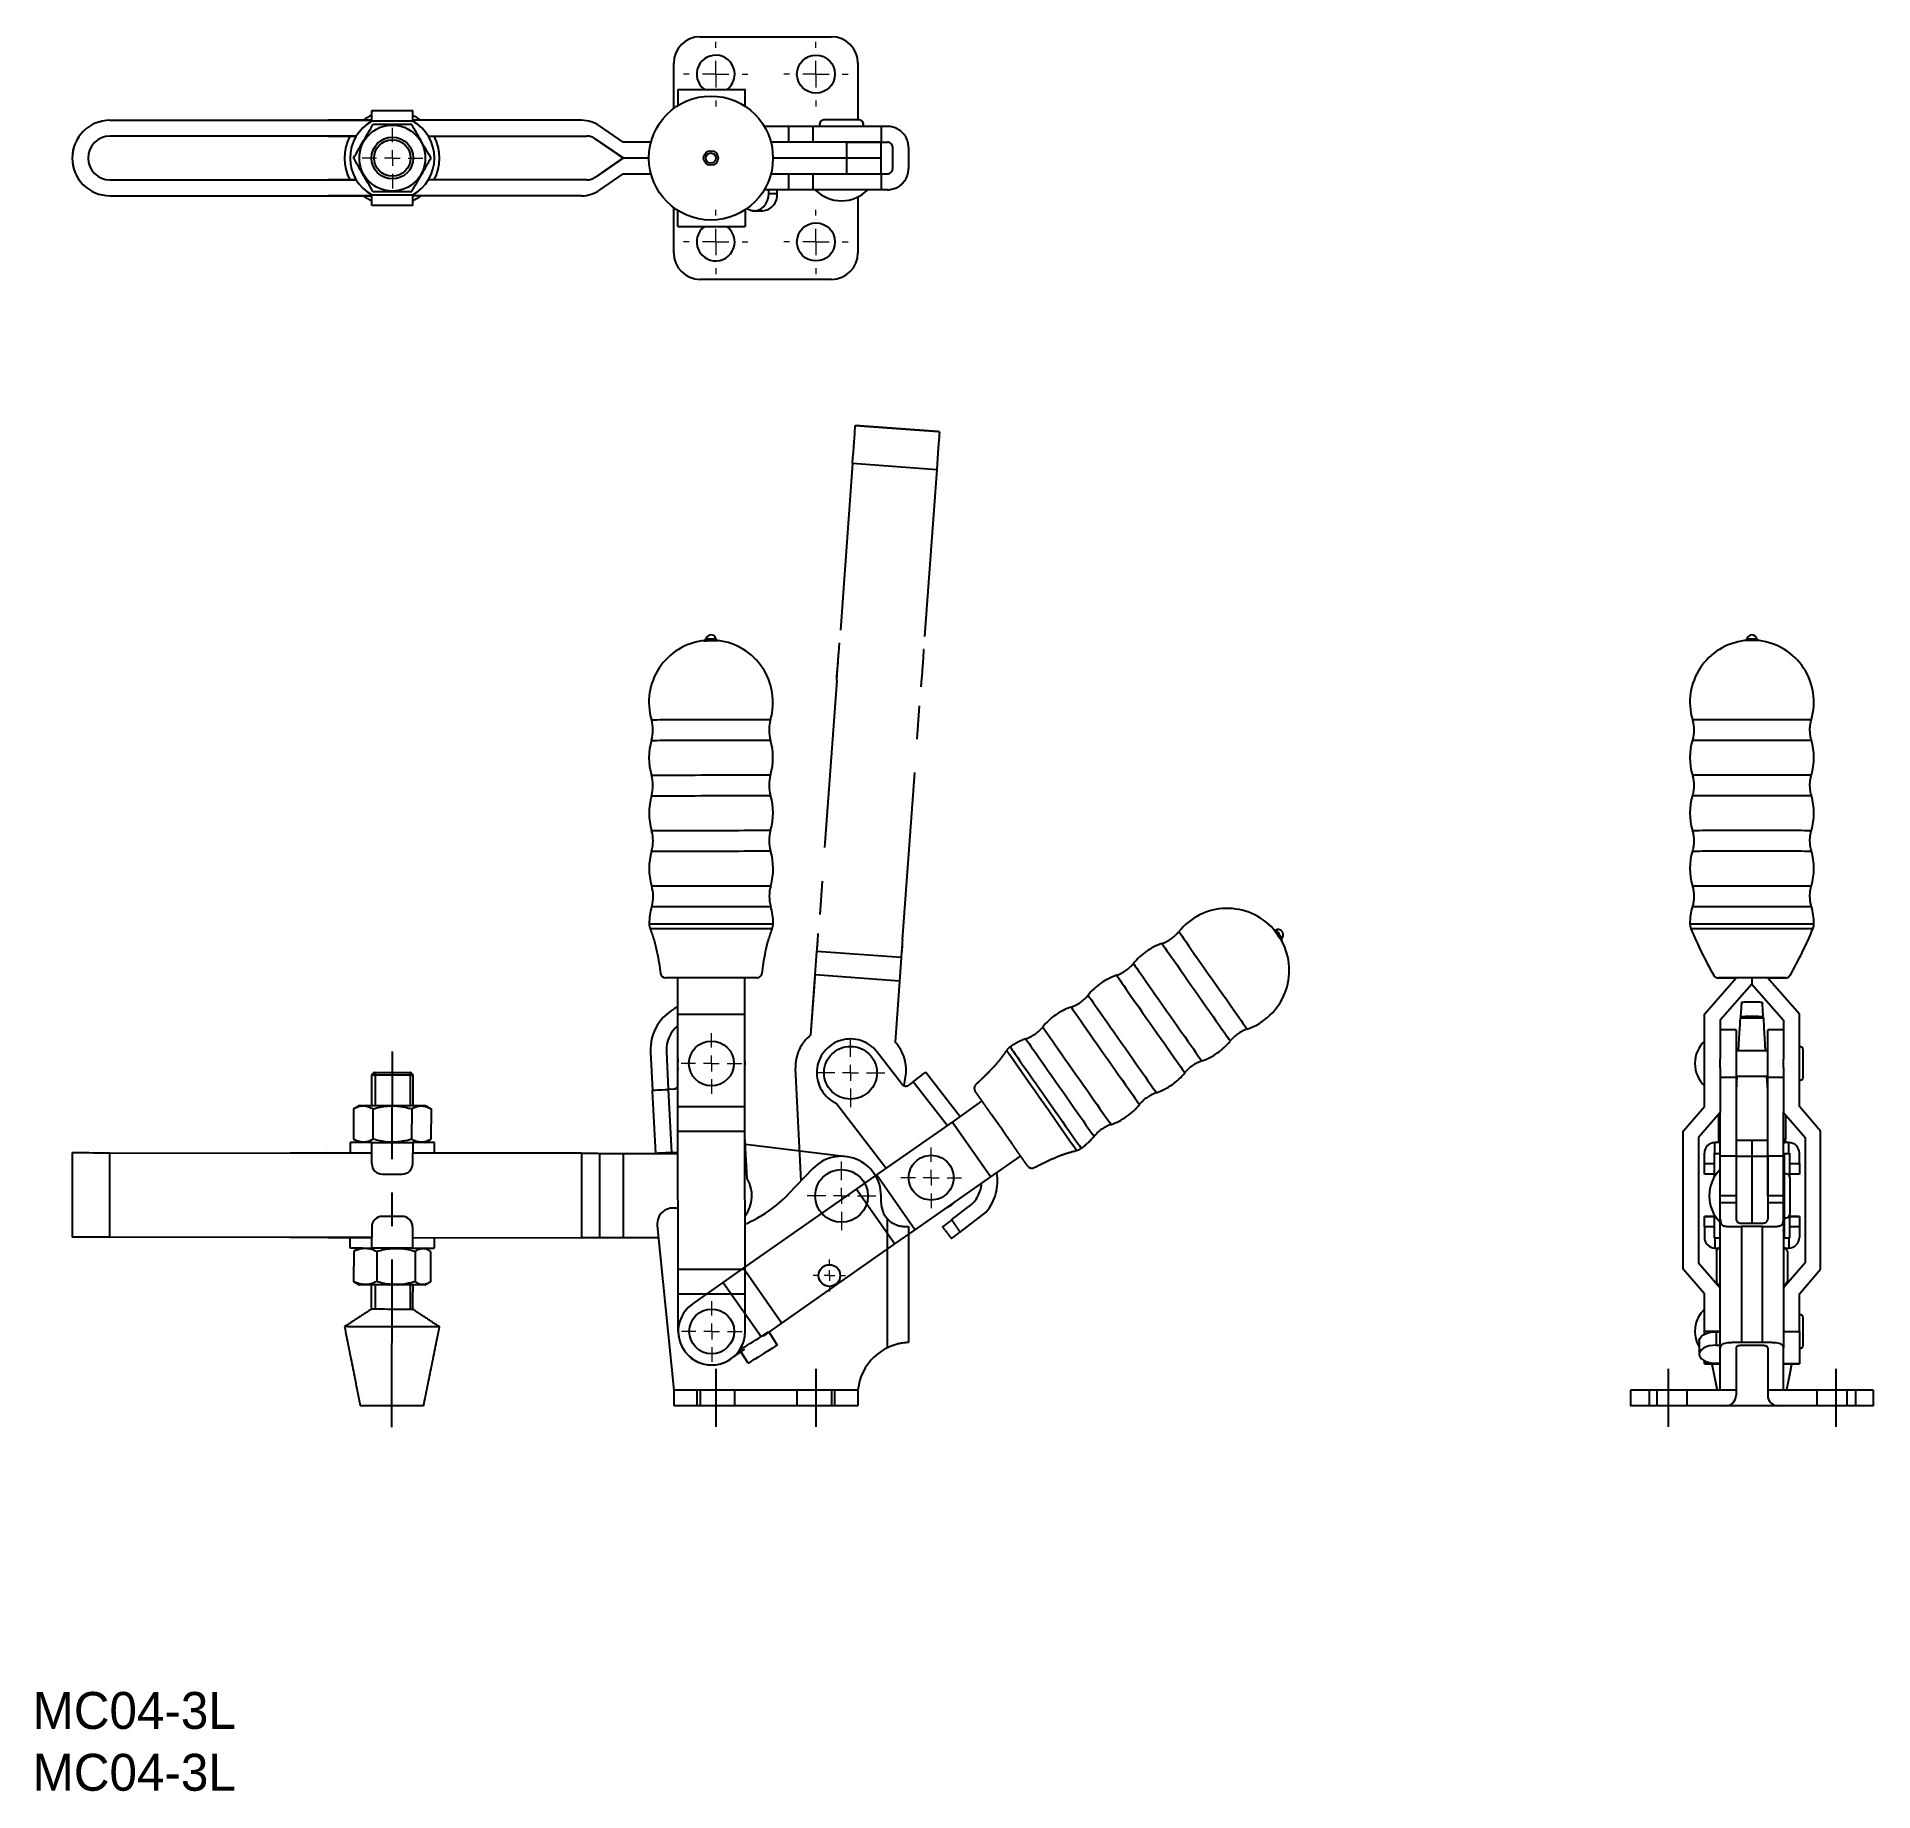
# Model space of a CAD drawing. Header units: millimetres. Extents: x 29 to 377, y 25 to 358.
import ezdxf

# ---------------------------------------------------------------- set-up
doc = ezdxf.new("R2010")
doc.units = ezdxf.units.MM
for name, pattern in [('CENTER', [50.8, 31.75, -6.35, 6.35, -6.35]), ('DASHED', [19.05, 12.7, -6.35]), ('PHANTOM', [63.5, 31.75, -6.35, 6.35, -6.35, 6.35, -6.35])]:
    doc.linetypes.add(name, pattern=pattern)
doc.layers.add('CENTER', color=1, linetype='CENTER')
doc.styles.get("Standard").update_dxf_attribs({"font": 'GOTHIC.TTF'})

msp = doc.modelspace()

# ---------------------------------------------------------------- texts
at = {"color": 7, "linetype": 'Continuous', "char_height": 7, "width": 326.5943, "attachment_point": 1}
for insert in [(28.38, 44.26), (28.38, 32.54)]:
    msp.add_mtext('MC04-3L', dxfattribs=dict(at, insert=insert))

# ---------------------------------------------------------------- blocks, each defined once
blk = doc.blocks.new('SW_CENTERMARKSYMBOL_0')
at = {"color": 0, "linetype": 'Continuous', "lineweight": 0}
for p, q in [((0, 3), (0, 5.75)), ((-3, 0), (-5.75, 0)), ((0, 0), (-1.5, 0)), ((0, 0), (0, 1.5)), ((0, 0), (0, -1.5)), ((0, 0), (1.5, 0)), ((3, 0), (5.75, 0)), ((0, -3), (0, -5.75))]:
    blk.add_line(p, q, dxfattribs=at)
blk = doc.blocks.new('SW_CENTERMARKSYMBOL_1')
at = {"color": 0, "linetype": 'Continuous', "lineweight": 0}
for p, q in [((0, 3), (0, 5.75)), ((-3, 0), (-5.75, 0)), ((0, 0), (-1.5, 0)), ((0, 0), (0, 1.5)), ((0, 0), (0, -1.5)), ((0, 0), (1.5, 0)), ((3, 0), (5.75, 0)), ((0, -3), (0, -5.75))]:
    blk.add_line(p, q, dxfattribs=at)
blk = doc.blocks.new('SW_CENTERMARKSYMBOL_2')
at = {"color": 0, "linetype": 'Continuous', "lineweight": 0}
for p, q in [((0, 3), (0, 6.5)), ((-3, 0), (-6.5, 0)), ((0, 0), (-1.5, 0)), ((0, 0), (0, 1.5)), ((0, 0), (0, -1.5)), ((0, 0), (1.5, 0)), ((3, 0), (6.5, 0)), ((0, -3), (0, -6.5))]:
    blk.add_line(p, q, dxfattribs=at)
blk = doc.blocks.new('SW_CENTERMARKSYMBOL_3')
at = {"color": 0, "linetype": 'Continuous', "lineweight": 0}
for p, q in [((-2, 0), (-3.05, 0)), ((0, 0), (-1, 0)), ((0, 2), (0, 3.05)), ((0, 0), (0, 1)), ((0, 0), (0, -1)), ((0, 0), (1, 0)), ((2, 0), (3.05, 0)), ((0, -2), (0, -3.05))]:
    blk.add_line(p, q, dxfattribs=at)
blk = doc.blocks.new('SW_CENTERMARKSYMBOL_4')
at = {"color": 0, "linetype": 'Continuous', "lineweight": 0}
for p, q in [((0, 5), (0, 6.1)), ((-5, 0), (-6.1, 0)), ((0, 0), (-2.5, 0)), ((0, 0), (0, 2.5)), ((0, 0), (0, -2.5)), ((0, 0), (2.5, 0)), ((5, 0), (6.1, 0)), ((0, -5), (0, -6.1))]:
    blk.add_line(p, q, dxfattribs=at)
blk = doc.blocks.new('SW_CENTERMARKSYMBOL_5')
at = {"color": 0, "linetype": 'Continuous', "lineweight": 0}
for p, q in [((0, 5), (0, 6.1)), ((-5, 0), (-6.1, 0)), ((0, 0), (-2.5, 0)), ((0, 0), (0, 2.5)), ((0, 0), (0, -2.5)), ((0, 0), (2.5, 0)), ((5, 0), (6.1, 0)), ((0, -5), (0, -6.1))]:
    blk.add_line(p, q, dxfattribs=at)
blk = doc.blocks.new('SW_CENTERMARKSYMBOL_6')
at = {"color": 0, "linetype": 'Continuous', "lineweight": 0}
for p, q in [((0, 5), (0, 6.1)), ((-5, 0), (-6.1, 0)), ((0, 0), (-2.5, 0)), ((0, 0), (0, 2.5)), ((0, 0), (0, -2.5)), ((0, 0), (2.5, 0)), ((5, 0), (6.1, 0)), ((0, -5), (0, -6.1))]:
    blk.add_line(p, q, dxfattribs=at)
blk = doc.blocks.new('SW_CENTERMARKSYMBOL_7')
at = {"color": 0, "linetype": 'Continuous', "lineweight": 0}
for p, q in [((0, 5), (0, 6.1)), ((-5, 0), (-6.1, 0)), ((0, 0), (-2.5, 0)), ((0, 0), (0, 2.5)), ((0, 0), (0, -2.5)), ((0, 0), (2.5, 0)), ((5, 0), (6.1, 0)), ((0, -5), (0, -6.1))]:
    blk.add_line(p, q, dxfattribs=at)

# ---------------------------------------------------------------- linework, layer by layer
at = {"color": 7, "linetype": 'Continuous'}
for p, q in [((154.87, 358.03), (179.77, 358.03)), ((149.87, 344.42), (149.87, 353.03)), ((184.77, 353.03), (184.77, 342.25)), ((150.67, 348.03), (163.37, 348.03)), ((150.67, 348.03), (150.67, 344.97)), ((163.4, 348.03), (163.37, 348.03)), ((163.41, 344.82), (163.4, 348.03)), ((43.01, 342.18), (43.03, 342.18)), ((43.03, 342.18), (92.65, 342.18)), ((84.33, 342.18), (84.31, 342.18)), ((92.65, 342.18), (84.33, 342.18)), ((92.64, 344.03), (92.63, 344.03)), ((92.64, 344.03), (92.65, 344.03)), ((92.65, 344.03), (100.4, 344.03)), ((92.65, 344.03), (92.65, 344.03)), ((92.65, 342.03), (92.66, 342.03)), ((100.4, 342.03), (92.66, 342.03)), ((92.87, 341.38), (92.87, 341.38)), ((132.41, 342.18), (100.4, 342.18)), ((140.28, 338.03), (135.82, 341.11)), ((184.99, 342.25), (178.34, 342.25)), ((89.69, 339.18), (43.03, 339.18)), ((84.33, 339.18), (89.69, 339.18)), ((103.37, 339.18), (133.4, 339.18)), ((135, 338.68), (134.98, 338.68)), ((140.24, 335.04), (134.98, 338.68)), ((135, 338.68), (140.26, 335.04)), ((145.56, 338.03), (140.28, 338.03)), ((146.82, 341.03), (146.73, 341.03)), ((171.63, 341.03), (167.08, 341.03)), ((182.6, 338.03), (168.33, 338.03)), ((171.63, 341.03), (171.63, 338.03)), ((176.25, 341.03), (171.63, 341.03)), ((176.25, 341.03), (176.25, 338.03)), ((189.17, 341.03), (176.25, 341.03)), ((182.6, 338.03), (182.6, 335.04)), ((189.17, 338.03), (182.6, 338.03)), ((182.6, 338.03), (189.17, 338.03)), ((189.17, 341.03), (189.17, 338.03)), ((190.37, 341.03), (189.17, 341.03)), ((189.17, 338.03), (190.37, 338.03)), ((134.98, 331.37), (140.24, 335.02)), ((140.26, 335.02), (135, 331.37)), ((140.26, 335.04), (140.24, 335.04)), ((140.26, 335.02), (140.24, 335.02)), ((140.26, 335.04), (145.17, 335.04)), ((145.17, 335.02), (140.26, 335.02)), ((168.72, 335.04), (182.6, 335.04)), ((182.6, 335.04), (189.17, 335.04)), ((182.6, 335.02), (182.6, 335.04)), ((182.6, 335.02), (182.6, 332.03)), ((191.37, 333.03), (191.37, 337.03)), ((194.37, 337.03), (194.37, 333.03)), ((43.03, 330.88), (89.69, 330.88)), ((89.69, 330.88), (84.33, 330.88)), ((133.4, 330.88), (103.37, 330.88)), ((135, 331.37), (134.98, 331.37)), ((135.82, 328.94), (140.28, 332.03)), ((140.28, 332.03), (145.56, 332.03)), ((168.33, 332.03), (182.6, 332.03)), ((171.63, 332.03), (171.63, 329.03)), ((176.25, 332.03), (176.25, 329.03)), ((182.6, 332.03), (189.17, 332.03)), ((182.6, 332.03), (189.17, 332.03)), ((189.17, 332.03), (189.17, 329.03)), ((189.17, 332.03), (190.37, 332.03)), ((43.01, 327.88), (43.03, 327.88)), ((43.03, 327.88), (92.65, 327.88)), ((84.33, 327.88), (84.31, 327.88)), ((92.65, 327.88), (84.33, 327.88)), ((92.65, 328.03), (92.66, 328.03)), ((92.66, 328.03), (100.4, 328.03)), ((92.87, 328.68), (92.87, 328.68)), ((132.41, 327.88), (100.4, 327.88)), ((146.82, 329.03), (146.73, 329.03)), ((171.63, 329.03), (167.08, 329.03)), ((167.88, 328.28), (167.88, 329.03)), ((167.88, 328.28), (169.47, 328.28)), ((169.47, 328.28), (169.47, 329.03)), ((176.25, 329.03), (171.63, 329.03)), ((189.17, 329.03), (176.25, 329.03)), ((184.77, 327.65), (184.77, 317.03)), ((190.37, 329.03), (189.17, 329.03)), ((92.65, 326.03), (92.65, 326.03)), ((100.4, 326.03), (92.65, 326.03)), ((149.87, 317.03), (149.87, 325.63)), ((150.67, 322.03), (150.67, 325.08)), ((163.41, 325.23), (163.4, 322.03)), ((165.12, 325.03), (164.84, 325.04)), ((150.67, 322.03), (163.37, 322.03)), ((163.4, 322.03), (163.37, 322.03)), ((179.77, 312.03), (154.87, 312.03)), ((150.64, 172.72), (150.64, 179.57)), ((163.34, 172.73), (163.34, 179.59)), ((345.2, 172.73), (351.24, 179.64)), ((354.2, 178.46), (348.2, 171.6)), ((351.16, 179.62), (351.22, 179.62)), ((354.2, 179.64), (354.2, 178.46)), ((354.2, 178.46), (360.2, 171.6)), ((354.2, 178.44), (354.2, 178.46)), ((363.2, 172.73), (357.15, 179.64)), ((357.2, 179.62), (357.17, 179.62)), ((150.64, 172.72), (163.34, 172.73)), ((150.67, 155.22), (150.64, 172.72)), ((163.37, 155.23), (163.34, 172.73)), ((345.2, 155.23), (345.2, 172.73)), ((348.2, 171.6), (348.2, 164.21)), ((352.02, 172.18), (352.02, 171.97)), ((356.37, 171.97), (352.02, 171.97)), ((356.37, 171.97), (356.37, 172.18)), ((360.2, 171.6), (360.2, 164.21)), ((363.2, 155.23), (363.2, 172.73)), ((351.2, 169.8), (351.2, 160.71)), ((357.2, 160.71), (357.2, 169.8)), ((145.48, 165.53), (145.85, 158.34)), ((148.48, 165.68), (148.84, 158.49)), ((348.2, 162.61), (348.2, 164.21)), ((360.2, 162.61), (360.2, 164.21)), ((363.93, 160.83), (363.93, 165.98)), ((150.61, 163.08), (150.66, 162.22)), ((348.2, 162.61), (348.2, 154.12)), ((351.2, 160.71), (348.2, 160.71)), ((351.36, 161), (351.2, 158.29)), ((351.2, 160.71), (351.2, 148.13)), ((357.2, 158.29), (357.03, 161)), ((360.2, 160.71), (357.2, 160.71)), ((357.2, 148.13), (357.2, 160.71)), ((360.2, 162.61), (360.2, 154.12)), ((145.86, 158.14), (145.85, 158.34)), ((146.45, 146.35), (145.86, 158.14)), ((149.84, 158.54), (148.84, 158.49)), ((148.84, 158.49), (149.45, 146.5)), ((89.21, 154.8), (89.2, 149.05)), ((92.87, 154.8), (92.87, 149.05)), ((100.21, 154.79), (100.2, 149.04)), ((103.87, 154.78), (103.86, 149.03)), ((150.67, 155.22), (163.37, 155.23)), ((150.67, 150.55), (150.67, 155.22)), ((163.37, 150.57), (163.37, 155.23)), ((341.2, 150.57), (345.2, 155.23)), ((348.2, 154.12), (344.1, 149.34)), ((347.85, 153.69), (347.85, 149.04)), ((348.2, 154.11), (348.2, 154.12)), ((348.2, 145.8), (348.2, 154.11)), ((360.2, 154.12), (364.3, 149.34)), ((360.2, 154.11), (360.2, 154.12)), ((360.2, 145.8), (360.2, 154.11)), ((360.55, 153.69), (360.55, 149.04)), ((367.2, 150.57), (363.2, 155.23)), ((150.67, 150.55), (163.37, 150.57)), ((150.7, 124.38), (150.67, 150.55)), ((163.4, 124.4), (163.37, 150.57)), ((341.2, 124.4), (341.2, 150.57)), ((367.2, 124.4), (367.2, 150.57)), ((43.01, 130.49), (43.03, 146.49)), ((43.03, 146.49), (92.65, 146.42)), ((92.65, 146.42), (84.33, 146.43)), ((84.33, 146.43), (88.53, 146.43)), ((92.65, 144.42), (92.65, 146.42)), ((92.66, 148.42), (100.4, 148.41)), ((100.4, 144.41), (100.4, 146.41)), ((132.41, 146.37), (100.4, 146.41)), ((132.41, 146.37), (132.38, 130.37)), ((135.82, 146.36), (135.8, 130.36)), ((135.82, 146.36), (140.28, 146.36)), ((140.28, 146.36), (140.26, 130.36)), ((140.26, 146.36), (150.68, 146.34)), ((140.28, 146.36), (150.68, 146.34)), ((149.45, 146.5), (150.46, 146.55)), ((149.45, 146.5), (150.46, 146.55)), ((150.46, 146.55), (150.68, 146.54)), ((163.78, 141.59), (163.37, 149.6)), ((163.45, 148.13), (182.6, 145.75)), ((344.1, 149.34), (344.1, 125.63)), ((345.2, 146.41), (345.2, 146.42)), ((345.2, 144.41), (345.2, 146.41)), ((347.05, 146.37), (347.05, 141.86)), ((347.2, 148.41), (347.2, 148.41)), ((347.2, 146.37), (347.2, 148.41)), ((348.11, 146.36), (348.2, 146.36)), ((348.11, 146.36), (348.11, 143.25)), ((348.2, 146.55), (348.2, 146.55)), ((348.2, 146.5), (348.2, 146.55)), ((354.19, 148.77), (351.2, 148.77)), ((351.2, 148.13), (351.2, 145.75)), ((354.19, 148.77), (354.19, 148.82)), ((354.21, 148.82), (354.21, 148.77)), ((357.2, 148.77), (354.21, 148.77)), ((354.21, 148.77), (354.21, 145.75)), ((354.21, 146.35), (354.21, 146.34)), ((357.2, 145.75), (357.2, 148.13)), ((360.2, 146.55), (360.2, 146.55)), ((360.2, 146.5), (360.2, 146.55)), ((360.2, 146.36), (360.28, 146.36)), ((360.28, 146.36), (360.28, 141.48)), ((360.55, 148.52), (360.55, 148.48)), ((361.2, 146.37), (361.2, 148.41)), ((361.35, 146.37), (361.35, 142)), ((363.2, 146.42), (363.2, 146.41)), ((363.2, 144.41), (363.2, 146.41)), ((364.3, 149.34), (364.3, 125.63)), ((176.25, 143.49), (171.63, 138.66)), ((176.25, 143.49), (171.63, 138.66)), ((345.2, 142.42), (345.2, 144.41)), ((345.2, 144.41), (347.05, 144.41)), ((348.2, 138.3), (348.2, 145.8)), ((354.19, 145.75), (351.2, 145.75)), ((351.2, 145.75), (351.2, 138.3)), ((351.2, 145.75), (351.2, 138.3)), ((354.19, 145.75), (354.21, 145.75)), ((357.2, 145.75), (354.21, 145.75)), ((354.21, 145.75), (354.21, 133.14)), ((357.2, 138.3), (357.2, 145.75)), ((357.2, 145.75), (357.2, 138.3)), ((360.2, 138.3), (360.2, 145.8)), ((361.35, 144.41), (363.2, 144.41)), ((363.2, 144.41), (363.2, 142.42)), ((94.65, 142.42), (98.4, 142.42)), ((347.05, 142.42), (345.2, 142.42)), ((360.28, 141.48), (360.28, 135.15)), ((363.2, 142.42), (361.35, 142.42)), ((361.42, 141.63), (361.42, 141.66)), ((361.42, 134.98), (361.42, 141.63)), ((189.17, 137), (189.17, 138.3)), ((351.2, 138.3), (348.2, 138.3)), ((348.2, 137), (348.2, 138.3)), ((348.2, 133.94), (348.2, 137)), ((351.2, 137), (348.2, 137)), ((351.2, 138.3), (351.2, 137)), ((351.2, 137), (351.2, 133.94)), ((360.2, 138.3), (357.2, 138.3)), ((357.2, 138.3), (357.2, 137)), ((357.2, 137), (357.2, 133.94)), ((360.2, 137), (357.2, 137)), ((360.2, 137), (360.2, 138.3)), ((360.2, 133.94), (360.2, 137)), ((92.64, 132.42), (92.63, 130.42)), ((98.38, 134.42), (94.64, 134.42)), ((100.38, 132.41), (100.38, 130.41)), ((146.74, 132.7), (149.87, 101.5)), ((146.74, 132.7), (149.87, 101.5)), ((190.37, 109.51), (190.37, 133.94)), ((193.67, 132.5), (194.37, 132.5)), ((194.37, 132.5), (194.37, 110.5)), ((345.2, 132.41), (345.2, 134.42)), ((347.05, 134.42), (345.2, 134.42)), ((345.2, 134.42), (345.2, 134.42)), ((345.2, 134.42), (347.05, 134.42)), ((345.2, 132.41), (345.2, 130.41)), ((347.05, 132.41), (345.2, 132.41)), ((347.05, 134.78), (347.05, 130.37)), ((348.11, 133.39), (348.11, 130.36)), ((348.2, 109.51), (348.2, 133.94)), ((349.94, 132.5), (352.2, 132.5)), ((352.2, 133.14), (356.2, 133.14)), ((352.2, 132.5), (352.2, 110.5)), ((356.2, 132.5), (352.2, 132.5)), ((356.2, 110.5), (356.2, 132.5)), ((356.2, 132.5), (358.46, 132.5)), ((360.2, 133.94), (360.2, 109.51)), ((360.28, 135.15), (360.28, 130.36)), ((361.35, 134.63), (361.35, 130.37)), ((363.2, 134.42), (361.35, 134.42)), ((361.35, 134.42), (363.2, 134.42)), ((363.2, 132.41), (361.35, 132.41)), ((363.2, 134.42), (363.2, 132.41)), ((363.2, 134.42), (363.2, 134.42)), ((363.2, 132.41), (363.2, 130.41)), ((92.63, 130.42), (43.01, 130.49)), ((84.31, 130.43), (92.63, 130.42)), ((88.51, 130.43), (84.31, 130.43)), ((100.38, 130.41), (132.38, 130.37)), ((140.24, 130.36), (134.98, 130.37)), ((140.26, 130.36), (135.8, 130.36)), ((146.98, 130.35), (140.24, 130.36)), ((146.98, 130.35), (140.26, 130.36)), ((194.37, 130.98), (194.37, 110.5)), ((347.2, 130.37), (347.2, 128.41)), ((348.2, 130.36), (348.11, 130.36)), ((348.2, 131.59), (348.2, 131.93)), ((360.2, 131.59), (360.2, 131.93)), ((360.28, 130.36), (360.2, 130.36)), ((361.2, 130.37), (361.2, 128.41)), ((89.22, 127.8), (89.21, 122.05)), ((100.38, 128.41), (92.63, 128.42)), ((93.61, 127.8), (93.6, 122.05)), ((100.89, 127.79), (100.88, 122.04)), ((103.78, 127.78), (103.78, 122.03)), ((190.37, 109.51), (190.37, 128.18)), ((344.1, 125.63), (348.2, 120.85)), ((347.46, 127.8), (347.46, 122.05)), ((364.3, 125.63), (360.2, 120.85)), ((360.93, 127.79), (360.93, 122.04)), ((150.7, 124.38), (163.4, 124.4)), ((150.71, 119.72), (150.7, 124.38)), ((163.41, 119.73), (163.4, 124.4)), ((345.2, 119.73), (341.2, 124.4)), ((341.2, 124.38), (341.2, 124.4)), ((360.93, 122.04), (360.59, 121.5)), ((363.2, 119.73), (367.2, 124.4)), ((367.2, 124.38), (367.2, 124.4)), ((150.71, 119.72), (163.41, 119.73)), ((150.72, 112.6), (150.71, 119.72)), ((163.42, 112.61), (163.41, 119.73)), ((345.2, 112.61), (345.2, 119.73)), ((347.99, 121.42), (347.95, 121.42)), ((363.2, 112.61), (363.2, 119.73)), ((363.93, 110.03), (363.93, 115.18)), ((167.88, 112.55), (169.47, 110)), ((167.93, 112.46), (169.47, 110)), ((345.2, 112.07), (345.2, 112.61)), ((348.2, 112.61), (345.2, 112.61)), ((347.45, 112.55), (347.45, 110)), ((347.45, 112.55), (348.2, 112.55)), ((360.2, 112.61), (363.2, 112.61)), ((363.2, 112.61), (363.2, 106.48)), ((163.96, 106.56), (162.37, 109.1)), ((163.96, 106.56), (162.6, 108.73)), ((347.45, 110), (348.2, 110)), ((348.2, 101.5), (348.2, 109.51)), ((351.2, 109.51), (351.2, 101.5)), ((356.2, 110.5), (352.2, 110.5)), ((356.2, 109.93), (352.2, 109.93)), ((357.2, 109.51), (357.2, 101.5)), ((360.2, 101.5), (360.2, 109.51)), ((345.2, 106.48), (345.2, 107.04)), ((348.2, 106.48), (345.2, 106.48)), ((345.2, 106.48), (348.2, 106.48)), ((345.2, 106.48), (345.2, 106.48)), ((347.45, 106.56), (348.2, 106.56)), ((363.2, 106.48), (360.2, 106.48)), ((360.2, 106.48), (363.2, 106.48)), ((363.2, 106.48), (363.2, 106.48)), ((149.87, 101.5), (149.87, 98.5)), ((154.87, 101.5), (149.87, 101.5)), ((149.87, 101.5), (149.87, 98.5)), ((154.87, 101.5), (149.87, 101.5)), ((154.87, 101.5), (154.87, 98.5)), ((179.77, 101.5), (154.87, 101.5)), ((154.87, 101.5), (154.87, 98.5)), ((179.77, 101.5), (154.87, 101.5)), ((179.77, 101.5), (179.77, 98.5)), ((184.77, 101.5), (179.77, 101.5)), ((179.77, 101.5), (179.77, 98.5)), ((184.77, 101.5), (179.77, 101.5)), ((184.77, 101.5), (184.77, 98.5)), ((184.77, 101.5), (184.77, 98.5)), ((331.2, 101.5), (331.2, 98.5)), ((336.2, 101.5), (331.2, 101.5)), ((336.2, 101.5), (336.2, 98.5)), ((348.2, 101.5), (336.2, 101.5)), ((351.2, 101.5), (348.2, 101.5)), ((351.2, 101.5), (351.2, 100.5)), ((360.2, 101.5), (357.2, 101.5)), ((357.2, 101.5), (357.2, 100.5)), ((372.2, 101.5), (360.2, 101.5)), ((372.2, 101.5), (372.2, 98.5)), ((377.2, 101.5), (372.2, 101.5)), ((377.2, 101.5), (377.2, 98.5)), ((102.46, 98.49), (90.46, 98.5)), ((154.87, 98.5), (149.87, 98.5)), ((154.87, 98.5), (149.87, 98.5)), ((179.77, 98.5), (154.87, 98.5)), ((179.77, 98.5), (154.87, 98.5)), ((184.77, 98.5), (179.77, 98.5)), ((184.77, 98.5), (179.77, 98.5)), ((336.2, 98.5), (331.2, 98.5)), ((349.2, 98.5), (336.2, 98.5)), ((372.2, 98.5), (359.2, 98.5)), ((377.2, 98.5), (372.2, 98.5))]:
    msp.add_line(p, q, dxfattribs=at)
at = {"color": 3, "linetype": 'PHANTOM'}
for p, q in [((183.76, 277.17), (181.28, 243.11)), ((183.76, 277.17), (199.72, 276.01)), ((199.72, 276.01), (197.24, 241.95)), ((180.76, 235.98), (177.27, 188.03)), ((193.22, 186.86), (196.72, 234.81)), ((176.7, 180.17), (177.02, 184.62)), ((192.98, 183.46), (177.02, 184.62)), ((192.98, 183.46), (192.65, 179.01)), ((175.87, 168.8), (176.7, 180.19)), ((175.87, 168.8), (176.7, 180.17)), ((175.87, 168.79), (176.66, 179.68)), ((192.65, 179.01), (176.7, 180.17)), ((192.65, 179.01), (191.81, 167.44)), ((192.95, 159.68), (188.44, 165.54)), ((174.02, 141.15), (172.95, 162.48)), ((193.76, 160.79), (193.45, 159.2)), ((197.65, 161.78), (204.14, 153.33)), ((195.27, 159.95), (194.46, 159.33)), ((195.27, 159.95), (194.46, 159.33)), ((201.68, 151.61), (195.27, 159.95)), ((180.69, 155.83), (190.15, 143.53)), ((202.67, 152.3), (208.28, 156.23)), ((188.33, 142.26), (202.67, 152.3)), ((202.67, 152.3), (209.95, 141.9)), ((209.95, 141.9), (215.57, 145.83)), ((163.08, 124.57), (184.51, 139.58)), ((184.51, 139.58), (188.33, 142.26)), ((184.51, 139.58), (191.8, 129.18)), ((188.33, 142.26), (195.62, 131.86)), ((195.62, 131.86), (209.95, 141.9)), ((202.54, 133.75), (205.88, 136.32)), ((209.09, 135.25), (204.11, 131.42)), ((170.37, 114.17), (191.8, 129.18)), ((191.8, 129.18), (195.62, 131.86)), ((153.42, 117.8), (159.26, 121.89)), ((159.26, 121.89), (163.08, 124.57)), ((159.26, 121.89), (166.43, 111.64)), ((163.08, 124.57), (170.37, 114.17)), ((166.87, 111.72), (170.37, 114.17)), ((160.71, 107.4), (163.34, 109.25))]:
    msp.add_line(p, q, dxfattribs=at)
at = {"color": 3, "linetype": 'Continuous'}
for p, q in [((93.28, 161.7), (93.28, 155.34)), ((99.91, 161.69), (99.91, 155.34)), ((93.28, 121.42), (93.28, 116.8)), ((99.91, 121.41), (99.91, 116.79))]:
    msp.add_line(p, q, dxfattribs=at)
at = {"color": 3, "linetype": 'DASHED', "lineweight": -2}
for p, q in [((154.22, 101.5), (154.22, 98.5)), ((161.42, 98.5), (161.42, 101.5)), ((173.22, 101.5), (173.22, 98.5)), ((180.42, 98.5), (180.42, 101.5))]:
    msp.add_line(p, q, dxfattribs=at)
at = {"color": 3, "linetype": 'DASHED'}
for p, q in [((334.7, 101.5), (334.7, 98.5)), ((341.9, 98.5), (341.9, 101.5)), ((366.5, 101.5), (366.5, 98.5)), ((373.86, 101.51), (373.86, 98.51))]:
    msp.add_line(p, q, dxfattribs=at)
at = {"color": 7, "linetype": 'Continuous', "flags": 128}
for points in [[(92.65, 326.88), (91.75, 327.37), (91.02, 327.88)], [(101.95, 327.88), (101.22, 327.37), (100.4, 326.93)], [(163.74, 325.46), (164.27, 325.19), (164.84, 325.04), (165.41, 325.04), (165.98, 325.19), (166.5, 325.46), (166.97, 325.86), (167.35, 326.37), (167.64, 326.95), (167.82, 327.6), (167.88, 328.28)], [(155.95, 243.9), (156.02, 243.9), (156.23, 243.9), (156.54, 243.9), (156.91, 243.9), (157.28, 243.9), (157.59, 243.9), (157.8, 243.91), (157.87, 243.91)], [(353.24, 243.9), (353.31, 243.9), (353.52, 243.9), (353.83, 243.91), (354.2, 243.91), (354.56, 243.91), (354.88, 243.9), (355.08, 243.9), (355.16, 243.9), (355.16, 243.9)], [(155.53, 243.54), (155.59, 243.54), (155.79, 243.54), (156.1, 243.54), (156.48, 243.55), (156.91, 243.55), (157.34, 243.55), (157.72, 243.55), (158.03, 243.55), (158.22, 243.55), (158.29, 243.55)], [(145.65, 228.57), (145.71, 228.57), (145.91, 228.57), (146.24, 228.57), (146.69, 228.57), (147.26, 228.58), (147.95, 228.58), (148.74, 228.58), (149.62, 228.58), (150.6, 228.58), (151.64, 228.58), (152.75, 228.58), (153.91, 228.58), (155.1, 228.59), (156.32, 228.59), (157.54, 228.59), (158.75, 228.59), (159.94, 228.59), (161.1, 228.59), (162.21, 228.59), (163.26, 228.6), (164.23, 228.6), (165.12, 228.6), (165.91, 228.6), (166.59, 228.6), (167.16, 228.6), (167.62, 228.6), (167.94, 228.6), (168.14, 228.6), (168.21, 228.6), (168.21, 228.6)], [(342.92, 228.59), (342.93, 228.59), (343.06, 228.59), (343.33, 228.59), (343.72, 228.59), (344.23, 228.59), (344.86, 228.6), (345.6, 228.6), (346.44, 228.6), (347.37, 228.6), (348.38, 228.6), (349.46, 228.6), (350.59, 228.6), (351.77, 228.6), (352.98, 228.6), (354.2, 228.6), (355.42, 228.6), (356.62, 228.6), (357.8, 228.6), (358.93, 228.6), (360.01, 228.6), (361.02, 228.6), (361.95, 228.6), (362.79, 228.6), (363.53, 228.6), (364.16, 228.59), (364.67, 228.59), (365.06, 228.59), (365.33, 228.59), (365.46, 228.59), (365.48, 228.59)], [(145.65, 224.65), (145.72, 224.65), (145.91, 224.65), (146.24, 224.65), (146.69, 224.65), (147.27, 224.66), (147.95, 224.66), (148.74, 224.66), (149.63, 224.66), (150.6, 224.66), (151.65, 224.66), (152.76, 224.66), (153.91, 224.66), (155.11, 224.67), (156.32, 224.67), (157.54, 224.67), (158.76, 224.67), (159.95, 224.67), (161.11, 224.67), (162.21, 224.67), (163.26, 224.68), (164.23, 224.68), (165.12, 224.68), (165.91, 224.68), (166.6, 224.68), (167.17, 224.68), (167.62, 224.68), (167.95, 224.68), (168.14, 224.68), (168.21, 224.68), (168.21, 224.68)], [(342.92, 224.67), (342.93, 224.67), (343.06, 224.67), (343.33, 224.67), (343.72, 224.67), (344.23, 224.67), (344.86, 224.68), (345.6, 224.68), (346.44, 224.68), (347.37, 224.68), (348.38, 224.68), (349.46, 224.68), (350.59, 224.68), (351.77, 224.68), (352.98, 224.68), (354.2, 224.68), (355.42, 224.68), (356.62, 224.68), (357.8, 224.68), (358.93, 224.68), (360.01, 224.68), (361.02, 224.68), (361.95, 224.68), (362.79, 224.68), (363.53, 224.68), (364.16, 224.67), (364.67, 224.67), (365.06, 224.67), (365.33, 224.67), (365.46, 224.67), (365.48, 224.67)], [(145.66, 218.07), (145.73, 218.07), (145.92, 218.07), (146.25, 218.07), (146.7, 218.07), (147.27, 218.08), (147.96, 218.08), (148.75, 218.08), (149.64, 218.08), (150.61, 218.08), (151.66, 218.08), (152.76, 218.08), (153.92, 218.08), (155.11, 218.09), (156.33, 218.09), (157.55, 218.09), (158.76, 218.09), (159.96, 218.09), (161.11, 218.09), (162.22, 218.09), (163.27, 218.1), (164.24, 218.1), (165.13, 218.1), (165.92, 218.1), (166.6, 218.1), (167.18, 218.1), (167.63, 218.1), (167.96, 218.1), (168.15, 218.1), (168.22, 218.1), (168.22, 218.1)], [(342.92, 218.09), (342.93, 218.09), (343.06, 218.09), (343.33, 218.09), (343.72, 218.09), (344.23, 218.09), (344.86, 218.1), (345.6, 218.1), (346.44, 218.1), (347.37, 218.1), (348.38, 218.1), (349.46, 218.1), (350.59, 218.1), (351.77, 218.1), (352.98, 218.1), (354.2, 218.1), (355.42, 218.1), (356.62, 218.1), (357.8, 218.1), (358.93, 218.1), (360.01, 218.1), (361.02, 218.1), (361.95, 218.1), (362.79, 218.1), (363.53, 218.1), (364.16, 218.09), (364.67, 218.09), (365.06, 218.09), (365.33, 218.09), (365.46, 218.09), (365.48, 218.09)], [(145.66, 214.15), (145.73, 214.15), (145.93, 214.15), (146.25, 214.15), (146.71, 214.15), (147.28, 214.16), (147.96, 214.16), (148.75, 214.16), (149.64, 214.16), (150.61, 214.16), (151.66, 214.16), (152.77, 214.16), (153.93, 214.16), (155.12, 214.17), (156.33, 214.17), (157.55, 214.17), (158.77, 214.17), (159.96, 214.17), (161.12, 214.17), (162.23, 214.17), (163.27, 214.18), (164.25, 214.18), (165.13, 214.18), (165.92, 214.18), (166.61, 214.18), (167.18, 214.18), (167.63, 214.18), (167.96, 214.18), (168.16, 214.18), (168.22, 214.18), (168.22, 214.18)], [(342.92, 214.17), (342.93, 214.17), (343.06, 214.17), (343.33, 214.17), (343.72, 214.17), (344.23, 214.17), (344.86, 214.18), (345.6, 214.18), (346.44, 214.18), (347.37, 214.18), (348.38, 214.18), (349.46, 214.18), (350.59, 214.18), (351.77, 214.18), (352.98, 214.18), (354.2, 214.18), (355.42, 214.18), (356.62, 214.18), (357.8, 214.18), (358.93, 214.18), (360.01, 214.18), (361.02, 214.18), (361.95, 214.18), (362.79, 214.18), (363.53, 214.18), (364.16, 214.17), (364.67, 214.17), (365.06, 214.17), (365.33, 214.17), (365.46, 214.17), (365.48, 214.17)], [(145.67, 207.57), (145.74, 207.57), (145.94, 207.57), (146.26, 207.57), (146.71, 207.57), (147.29, 207.58), (147.97, 207.58), (148.76, 207.58), (149.65, 207.58), (150.62, 207.58), (151.67, 207.58), (152.78, 207.58), (153.93, 207.58), (155.13, 207.59), (156.34, 207.59), (157.56, 207.59), (158.78, 207.59), (159.97, 207.59), (161.13, 207.59), (162.24, 207.59), (163.28, 207.6), (164.25, 207.6), (165.14, 207.6), (165.93, 207.6), (166.62, 207.6), (167.19, 207.6), (167.64, 207.6), (167.97, 207.6), (168.17, 207.6), (168.23, 207.6), (168.23, 207.6)], [(342.92, 207.59), (342.93, 207.59), (343.06, 207.59), (343.33, 207.59), (343.72, 207.59), (344.23, 207.59), (344.86, 207.6), (345.6, 207.6), (346.44, 207.6), (347.37, 207.6), (348.38, 207.6), (349.46, 207.6), (350.59, 207.6), (351.77, 207.6), (352.98, 207.6), (354.2, 207.6), (355.42, 207.6), (356.62, 207.6), (357.8, 207.6), (358.93, 207.6), (360.01, 207.6), (361.02, 207.6), (361.95, 207.6), (362.79, 207.6), (363.53, 207.6), (364.16, 207.59), (364.67, 207.59), (365.06, 207.59), (365.33, 207.59), (365.46, 207.59), (365.48, 207.59)], [(145.68, 203.65), (145.74, 203.65), (145.94, 203.65), (146.27, 203.65), (146.72, 203.65), (147.29, 203.66), (147.98, 203.66), (148.77, 203.66), (149.65, 203.66), (150.63, 203.66), (151.67, 203.66), (152.78, 203.66), (153.94, 203.66), (155.13, 203.67), (156.35, 203.67), (157.57, 203.67), (158.78, 203.67), (159.97, 203.67), (161.13, 203.67), (162.24, 203.67), (163.29, 203.68), (164.26, 203.68), (165.15, 203.68), (165.94, 203.68), (166.62, 203.68), (167.19, 203.68), (167.65, 203.68), (167.97, 203.68), (168.17, 203.68), (168.24, 203.68)], [(342.92, 203.67), (342.93, 203.67), (343.06, 203.67), (343.33, 203.67), (343.72, 203.67), (344.23, 203.67), (344.86, 203.68), (345.6, 203.68), (346.44, 203.68), (347.37, 203.68), (348.38, 203.68), (349.46, 203.68), (350.59, 203.68), (351.77, 203.68), (352.98, 203.68), (354.2, 203.68), (355.42, 203.68), (356.62, 203.68), (357.8, 203.68), (358.93, 203.68), (360.01, 203.68), (361.02, 203.68), (361.95, 203.68), (362.79, 203.68), (363.53, 203.68), (364.16, 203.67), (364.67, 203.67), (365.06, 203.67), (365.33, 203.67), (365.46, 203.67), (365.48, 203.67)], [(145.68, 197.07), (145.75, 197.07), (145.95, 197.07), (146.27, 197.07), (146.73, 197.07), (147.3, 197.08), (147.98, 197.08), (148.78, 197.08), (149.66, 197.08), (150.63, 197.08), (151.68, 197.08), (152.79, 197.08), (153.95, 197.08), (155.14, 197.09), (156.35, 197.09), (157.58, 197.09), (158.79, 197.09), (159.98, 197.09), (161.14, 197.09), (162.25, 197.09), (163.29, 197.1), (164.27, 197.1), (165.15, 197.1), (165.94, 197.1), (166.63, 197.1), (167.2, 197.1), (167.65, 197.1), (167.98, 197.1), (168.18, 197.1), (168.24, 197.1), (168.24, 197.1)], [(342.92, 197.09), (342.93, 197.09), (343.06, 197.09), (343.33, 197.09), (343.72, 197.09), (344.23, 197.09), (344.86, 197.1), (345.6, 197.1), (346.44, 197.1), (347.37, 197.1), (348.38, 197.1), (349.46, 197.1), (350.59, 197.1), (351.77, 197.1), (352.98, 197.1), (354.2, 197.1), (355.42, 197.1), (356.62, 197.1), (357.8, 197.1), (358.93, 197.1), (360.01, 197.1), (361.02, 197.1), (361.95, 197.1), (362.79, 197.1), (363.53, 197.1), (364.16, 197.09), (364.67, 197.09), (365.06, 197.09), (365.33, 197.09), (365.46, 197.09), (365.48, 197.09)], [(145.69, 193.15), (145.76, 193.15), (145.95, 193.15), (146.28, 193.15), (146.73, 193.15), (147.3, 193.16), (147.99, 193.16), (148.78, 193.16), (149.67, 193.16), (150.64, 193.16), (151.69, 193.16), (152.79, 193.16), (153.95, 193.16), (155.14, 193.17), (156.36, 193.17), (157.58, 193.17), (158.79, 193.17), (159.99, 193.17), (161.14, 193.17), (162.25, 193.17), (163.3, 193.18), (164.27, 193.18), (165.16, 193.18), (165.95, 193.18), (166.63, 193.18), (167.21, 193.18), (167.66, 193.18), (167.99, 193.18), (168.18, 193.18), (168.25, 193.18), (168.25, 193.18)], [(342.92, 193.17), (342.93, 193.17), (343.06, 193.17), (343.33, 193.17), (343.72, 193.17), (344.23, 193.17), (344.86, 193.18), (345.6, 193.18), (346.44, 193.18), (347.37, 193.18), (348.38, 193.18), (349.46, 193.18), (350.59, 193.18), (351.77, 193.18), (352.98, 193.18), (354.2, 193.18), (355.42, 193.18), (356.62, 193.18), (357.8, 193.18), (358.93, 193.18), (360.01, 193.18), (361.02, 193.18), (361.95, 193.18), (362.79, 193.18), (363.53, 193.18), (364.16, 193.17), (364.67, 193.17), (365.06, 193.17), (365.33, 193.17), (365.46, 193.17), (365.48, 193.17)], [(145.22, 189.86), (145.29, 189.86), (145.49, 189.86), (145.82, 189.86), (146.27, 189.86), (146.85, 189.87), (147.54, 189.87), (148.34, 189.87), (149.24, 189.87), (150.22, 189.87), (151.28, 189.87), (152.4, 189.87), (153.58, 189.87), (154.8, 189.87), (156.04, 189.88), (157.29, 189.88), (158.53, 189.88), (159.76, 189.88), (160.96, 189.88), (162.11, 189.88), (163.21, 189.89), (164.23, 189.89), (165.17, 189.89), (166.02, 189.89), (166.76, 189.89), (167.4, 189.89), (167.92, 189.89), (168.31, 189.89), (168.57, 189.89), (168.71, 189.89), (168.72, 189.89)], [(168.54, 188.93), (168.32, 188.93), (167.66, 188.93), (166.59, 188.93), (165.15, 188.93), (163.4, 188.93), (161.4, 188.93), (159.23, 188.92), (156.97, 188.92), (154.72, 188.92), (152.55, 188.91), (150.55, 188.91), (148.8, 188.91), (147.36, 188.91), (146.29, 188.91), (145.63, 188.91), (145.41, 188.91), (145.41, 188.91)], [(342.45, 189.88), (342.45, 189.88), (342.55, 189.88), (342.78, 189.88), (343.14, 189.88), (343.63, 189.88), (344.24, 189.89), (344.95, 189.89), (345.78, 189.89), (346.7, 189.89), (347.7, 189.89), (348.78, 189.89), (349.92, 189.89), (351.1, 189.89), (352.33, 189.89), (353.57, 189.89), (354.82, 189.89), (356.07, 189.89), (357.29, 189.89), (358.47, 189.89), (359.61, 189.89), (360.69, 189.89), (361.7, 189.89), (362.61, 189.89), (363.44, 189.89), (364.16, 189.89), (364.76, 189.88), (365.25, 189.88), (365.61, 189.88), (365.84, 189.88), (365.94, 189.88), (365.95, 189.88)], [(365.76, 188.92), (365.76, 188.92), (365.54, 188.92), (364.88, 188.93), (363.81, 188.93), (362.37, 188.93), (360.62, 188.93), (358.62, 188.93), (356.45, 188.93), (354.2, 188.93), (351.94, 188.93), (349.77, 188.93), (347.77, 188.93), (346.02, 188.93), (344.58, 188.93), (343.51, 188.93), (342.85, 188.92), (342.63, 188.92), (342.63, 188.92)], [(150.65, 164.19), (150.63, 164.01), (150.61, 163.08)], [(163.36, 162.61), (163.41, 163.41), (163.35, 164.21)], [(96.55, 161.19), (95.82, 161.19), (95.12, 161.2), (94.46, 161.2), (93.88, 161.2), (93.38, 161.2), (93, 161.2), (92.73, 161.2), (92.6, 161.2), (92.58, 161.2)], [(93.08, 161.7), (93.15, 161.7), (93.35, 161.7), (93.67, 161.7), (94.1, 161.7), (94.62, 161.7), (95.22, 161.7), (95.87, 161.69), (96.55, 161.69)], [(96.55, 161.69), (97.22, 161.69), (97.87, 161.69), (98.47, 161.69), (99, 161.69), (99.43, 161.69), (99.75, 161.69), (99.95, 161.69), (100.01, 161.69)], [(100.51, 161.19), (100.5, 161.19), (100.36, 161.19), (100.1, 161.19), (99.71, 161.19), (99.22, 161.19), (98.64, 161.19), (97.98, 161.19), (97.28, 161.19), (96.55, 161.19)], [(145.85, 158.34), (145.9, 158.34), (146.07, 158.35), (146.35, 158.36), (146.72, 158.38), (147.18, 158.4), (147.7, 158.43), (148.26, 158.46), (148.84, 158.49)], [(90.29, 155.43), (90.29, 155.43), (90.39, 155.43), (90.62, 155.43), (90.98, 155.43), (91.46, 155.43), (92.04, 155.42), (92.72, 155.42), (93.48, 155.42), (94.31, 155.42), (95.18, 155.42), (96.08, 155.42), (97, 155.42), (97.9, 155.42), (98.77, 155.42), (99.6, 155.41), (100.36, 155.41), (101.04, 155.41), (101.62, 155.41), (102.1, 155.41), (102.46, 155.41), (102.69, 155.41), (102.79, 155.41), (102.79, 155.41)], [(35.88, 146.5), (35.9, 146.5), (36.06, 146.5), (36.37, 146.5), (36.84, 146.5), (37.44, 146.5), (38.17, 146.5), (39, 146.5), (39.93, 146.49), (40.92, 146.49), (41.96, 146.49), (43.03, 146.49)], [(77.18, 146.44), (77.19, 146.44), (77.33, 146.44), (77.59, 146.44), (77.98, 146.44), (78.49, 146.44), (79.1, 146.44), (79.82, 146.44), (80.61, 146.44), (81.48, 146.44), (82.4, 146.44), (83.35, 146.44), (84.33, 146.43)], [(80.18, 146.44), (80.2, 146.44), (80.34, 146.44), (80.61, 146.44), (81.02, 146.44), (81.53, 146.44), (82.14, 146.44), (82.83, 146.44), (83.57, 146.44), (84.33, 146.43)], [(92.66, 148.42), (91.76, 148.42), (90.95, 148.43), (90.24, 148.43), (89.64, 148.43), (89.16, 148.43), (88.81, 148.43), (88.6, 148.43), (88.53, 148.43)], [(92.65, 146.42), (92.66, 146.81), (92.66, 147.19), (92.66, 147.53), (92.66, 147.84), (92.66, 148.09), (92.66, 148.27), (92.66, 148.39), (92.66, 148.42)], [(100.4, 148.41), (100.4, 148.37), (100.4, 148.26), (100.4, 148.08), (100.4, 147.83), (100.4, 147.52), (100.4, 147.18), (100.4, 146.8), (100.4, 146.41)], [(104.53, 148.41), (104.46, 148.41), (104.25, 148.41), (103.9, 148.41), (103.42, 148.41), (102.82, 148.41), (102.11, 148.41), (101.3, 148.41), (100.4, 148.41)], [(132.41, 146.37), (132.86, 146.37), (133.31, 146.37), (133.76, 146.37), (134.19, 146.37), (134.62, 146.37), (135.04, 146.37), (135.44, 146.37), (135.82, 146.36)], [(133.4, 146.37), (133.62, 146.37), (133.83, 146.37), (134.03, 146.37), (134.24, 146.37), (134.44, 146.37), (134.63, 146.37), (134.82, 146.37), (135, 146.37)], [(149.45, 146.5), (148.86, 146.47), (148.3, 146.44), (147.78, 146.42), (147.33, 146.39), (146.95, 146.38), (146.68, 146.36), (146.51, 146.35), (146.45, 146.35)], [(348.2, 148.41), (347.77, 148.41), (347.2, 148.41)], [(348.2, 148.42), (348.01, 148.42), (347.95, 148.42)], [(361.2, 148.41), (360.62, 148.41), (360.2, 148.41)], [(43.01, 130.49), (41.94, 130.49), (40.9, 130.49), (39.9, 130.49), (38.98, 130.5), (38.14, 130.5), (37.42, 130.5), (36.81, 130.5), (36.35, 130.5), (36.04, 130.5), (35.88, 130.5), (35.86, 130.5)], [(84.31, 130.43), (83.33, 130.44), (82.38, 130.44), (81.46, 130.44), (80.59, 130.44), (79.79, 130.44), (79.08, 130.44), (78.47, 130.44), (77.96, 130.44), (77.57, 130.44), (77.31, 130.44), (77.17, 130.44), (77.16, 130.44)], [(84.31, 130.43), (83.54, 130.44), (82.81, 130.44), (82.12, 130.44), (81.51, 130.44), (80.99, 130.44), (80.59, 130.44), (80.31, 130.44), (80.17, 130.44), (80.16, 130.44)], [(92.63, 128.42), (92.63, 128.46), (92.63, 128.58), (92.63, 128.76), (92.63, 129.01), (92.63, 129.31), (92.63, 129.66), (92.63, 130.03), (92.63, 130.42)], [(100.38, 130.41), (100.38, 130.02), (100.38, 129.65), (100.38, 129.3), (100.38, 129), (100.38, 128.75), (100.38, 128.57), (100.38, 128.45), (100.38, 128.41)], [(135.8, 130.36), (135.41, 130.37), (135.01, 130.37), (134.6, 130.37), (134.17, 130.37), (133.73, 130.37), (133.29, 130.37), (132.84, 130.37), (132.38, 130.37)], [(134.98, 130.37), (134.8, 130.37), (134.61, 130.37), (134.42, 130.37), (134.22, 130.37), (134.01, 130.37), (133.8, 130.37), (133.59, 130.37), (133.38, 130.37)], [(88.5, 128.43), (88.57, 128.43), (88.79, 128.43), (89.13, 128.43), (89.61, 128.43), (90.21, 128.43), (90.92, 128.43), (91.74, 128.42), (92.63, 128.42)], [(100.38, 128.41), (101.27, 128.41), (102.08, 128.41), (102.79, 128.41), (103.39, 128.41), (103.87, 128.41), (104.22, 128.41), (104.43, 128.41), (104.5, 128.41)], [(347.2, 128.41), (347.77, 128.41), (348.2, 128.41)], [(360.2, 128.41), (360.62, 128.41), (361.2, 128.41)], [(97.23, 121.42), (96.32, 121.42), (95.41, 121.42), (94.52, 121.42), (93.68, 121.42), (92.9, 121.42), (92.19, 121.42), (91.58, 121.42), (91.07, 121.43), (90.67, 121.43), (90.4, 121.43), (90.26, 121.43), (90.24, 121.43)], [(102.74, 121.41), (102.68, 121.41), (102.49, 121.41), (102.17, 121.41), (101.73, 121.41), (101.18, 121.41), (100.53, 121.41), (99.79, 121.41), (98.99, 121.41), (98.12, 121.42), (97.23, 121.42)], [(348.2, 121.42), (348.16, 121.42), (347.99, 121.42)], [(100.45, 116.79), (100.44, 116.79), (100.3, 116.79), (100.04, 116.79), (99.65, 116.79), (99.16, 116.79), (98.57, 116.79), (97.92, 116.79), (97.22, 116.79), (96.49, 116.79), (95.76, 116.79), (95.06, 116.8), (94.4, 116.8), (93.82, 116.8), (93.32, 116.8), (92.94, 116.8), (92.67, 116.8), (92.54, 116.8), (92.52, 116.8)], [(105.48, 113.48), (105.48, 113.48), (105.38, 113.48), (105.14, 113.48), (104.77, 113.48), (104.28, 113.48), (103.67, 113.48), (102.94, 113.48), (102.13, 113.49), (101.22, 113.49), (100.24, 113.49), (99.21, 113.49), (98.14, 113.49), (97.04, 113.49), (95.93, 113.49), (94.83, 113.5), (93.75, 113.5), (92.72, 113.5), (91.75, 113.5), (90.84, 113.5), (90.02, 113.5), (89.3, 113.5), (88.69, 113.5), (88.19, 113.5), (87.83, 113.51), (87.59, 113.51), (87.49, 113.51), (87.48, 113.51)], [(162.37, 109.1), (162.43, 109.14), (162.61, 109.25), (162.89, 109.43), (163.28, 109.67), (163.75, 109.96), (164.27, 110.29), (164.84, 110.65), (165.41, 111.01), (165.98, 111.36), (166.5, 111.69), (166.97, 111.98), (167.35, 112.22), (167.64, 112.4), (167.82, 112.51), (167.88, 112.55)], [(163.13, 109.58), (163.28, 109.67), (163.75, 109.96), (164.27, 110.29), (164.84, 110.65), (165.41, 111.01), (165.98, 111.36), (166.5, 111.69), (166.78, 111.86)], [(344.2, 110.83), (344.21, 111.01), (344.36, 111.36), (344.63, 111.69), (345.03, 111.98), (345.54, 112.22), (346.12, 112.4), (346.77, 112.51), (347.45, 112.55)], [(169.47, 110), (169.41, 109.97), (169.23, 109.85), (168.94, 109.67), (168.56, 109.43), (168.09, 109.14), (167.56, 108.81), (167, 108.46), (166.43, 108.1), (165.86, 107.75), (165.34, 107.42), (164.87, 107.13), (164.48, 106.89), (164.2, 106.71), (164.02, 106.6), (163.96, 106.56)], [(169.47, 110), (169.41, 109.97), (169.23, 109.85), (168.94, 109.67), (168.56, 109.43), (168.09, 109.14), (167.56, 108.81), (167, 108.46), (166.43, 108.1), (165.86, 107.75), (165.34, 107.42), (164.87, 107.13), (164.48, 106.89), (164.2, 106.71), (164.02, 106.6), (163.96, 106.56)], [(347.45, 110), (346.77, 109.97), (346.12, 109.85), (345.54, 109.67), (345.03, 109.43), (344.63, 109.14), (344.36, 108.81), (344.21, 108.46), (344.21, 108.1), (344.36, 107.75), (344.63, 107.42), (345.03, 107.13), (345.54, 106.89), (346.12, 106.71), (346.77, 106.6), (347.45, 106.56)], [(360.2, 98.49), (360.13, 98.49), (359.93, 98.49), (359.6, 98.49), (359.15, 98.49), (358.59, 98.49), (357.94, 98.49), (357.2, 98.49), (356.39, 98.49), (355.53, 98.49), (354.64, 98.49), (353.75, 98.49), (352.86, 98.49), (352, 98.49), (351.2, 98.49), (350.46, 98.49), (349.8, 98.49), (349.24, 98.49), (348.79, 98.49), (348.46, 98.49), (348.26, 98.49), (348.2, 98.49)]]:
    msp.add_lwpolyline(points, dxfattribs=at)
at = {"color": 3, "linetype": 'PHANTOM', "flags": 128}
for points in [[(183.76, 277.17), (183.84, 278.23), (183.91, 279.27), (183.98, 280.26), (184.05, 281.18), (184.11, 282.02), (184.16, 282.74), (184.21, 283.34), (184.24, 283.81), (184.27, 284.12), (184.28, 284.28), (184.28, 284.3)], [(200.24, 283.14), (200.23, 283.12), (200.22, 282.96), (200.2, 282.64), (200.17, 282.18), (200.12, 281.58), (200.07, 280.86), (200.01, 280.02), (199.94, 279.1), (199.87, 278.11), (199.79, 277.07), (199.72, 276.01)], [(180.76, 235.98), (180.83, 236.99), (180.91, 237.99), (180.97, 238.94), (181.04, 239.83), (181.1, 240.65), (181.15, 241.37), (181.2, 241.98), (181.23, 242.46), (181.26, 242.82), (181.27, 243.04), (181.28, 243.11)], [(197.24, 241.95), (197.23, 241.87), (197.22, 241.66), (197.19, 241.3), (197.15, 240.81), (197.11, 240.2), (197.06, 239.48), (197, 238.67), (196.93, 237.78), (196.86, 236.82), (196.79, 235.83), (196.72, 234.81)], [(180.76, 235.98), (180.81, 236.74), (180.87, 237.47), (180.92, 238.16), (180.96, 238.77), (181, 239.28), (181.03, 239.68), (181.05, 239.96), (181.06, 240.1), (181.06, 240.12)], [(197.02, 238.95), (197.02, 238.94), (197.01, 238.8), (196.99, 238.52), (196.96, 238.12), (196.92, 237.6), (196.88, 236.99), (196.83, 236.31), (196.77, 235.58), (196.72, 234.81)], [(177.02, 184.62), (177.05, 185), (177.08, 185.4), (177.11, 185.82), (177.14, 186.24), (177.17, 186.68), (177.2, 187.12), (177.23, 187.57), (177.27, 188.03)], [(245.59, 188.39), (245.63, 188.33), (245.75, 188.16), (245.94, 187.89), (246.21, 187.5), (246.55, 187.02), (246.96, 186.44), (247.42, 185.77), (247.95, 185.02), (248.52, 184.2), (249.14, 183.32), (249.79, 182.39), (250.47, 181.42), (251.17, 180.42), (251.88, 179.4), (252.6, 178.39), (253.3, 177.38), (253.99, 176.39), (254.66, 175.44), (255.3, 174.53), (255.9, 173.68), (256.45, 172.89), (256.94, 172.18), (257.38, 171.56), (257.75, 171.02), (258.06, 170.59), (258.29, 170.26), (258.45, 170.04), (258.52, 169.92), (258.53, 169.91)], [(263.52, 188.86), (263.56, 188.81), (263.67, 188.65), (263.85, 188.4), (264.07, 188.08), (264.31, 187.73), (264.56, 187.38), (264.78, 187.06), (264.96, 186.81), (265.07, 186.65), (265.11, 186.6)], [(264.06, 188.72), (264.1, 188.66), (264.22, 188.49), (264.4, 188.24), (264.61, 187.94), (264.82, 187.63), (265, 187.38), (265.12, 187.21), (265.16, 187.15), (265.16, 187.15)], [(177.08, 185.44), (177.09, 185.62), (177.11, 185.81), (177.12, 186), (177.13, 186.2), (177.15, 186.4), (177.16, 186.61), (177.18, 186.82), (177.19, 187.03)], [(193.22, 186.86), (193.19, 186.41), (193.16, 185.96), (193.13, 185.52), (193.1, 185.08), (193.06, 184.65), (193.03, 184.24), (193, 183.84), (192.98, 183.46)], [(193.15, 185.87), (193.14, 185.66), (193.12, 185.45), (193.11, 185.24), (193.09, 185.04), (193.08, 184.84), (193.06, 184.64), (193.05, 184.46), (193.04, 184.28)], [(242.38, 186.14), (242.42, 186.08), (242.54, 185.91), (242.73, 185.64), (243, 185.25), (243.34, 184.77), (243.75, 184.19), (244.21, 183.52), (244.74, 182.77), (245.31, 181.95), (245.93, 181.07), (246.58, 180.14), (247.26, 179.17), (247.96, 178.17), (248.67, 177.15), (249.39, 176.14), (250.09, 175.13), (250.78, 174.14), (251.45, 173.19), (252.09, 172.28), (252.69, 171.43), (253.24, 170.64), (253.73, 169.93), (254.17, 169.31), (254.54, 168.77), (254.85, 168.34), (255.08, 168.01), (255.24, 167.79), (255.31, 167.67), (255.32, 167.66)], [(236.99, 182.36), (237.03, 182.31), (237.15, 182.14), (237.34, 181.86), (237.61, 181.48), (237.95, 180.99), (238.36, 180.41), (238.82, 179.75), (239.35, 179), (239.92, 178.18), (240.54, 177.3), (241.19, 176.36), (241.87, 175.39), (242.57, 174.39), (243.28, 173.38), (244, 172.36), (244.7, 171.35), (245.39, 170.37), (246.06, 169.41), (246.7, 168.5), (247.3, 167.65), (247.85, 166.87), (248.34, 166.16), (248.78, 165.53), (249.15, 165), (249.46, 164.56), (249.69, 164.23), (249.85, 164.01), (249.92, 163.9), (249.93, 163.89)], [(233.78, 180.11), (233.82, 180.06), (233.94, 179.89), (234.13, 179.61), (234.4, 179.23), (234.74, 178.75), (235.15, 178.17), (235.61, 177.5), (236.14, 176.75), (236.71, 175.93), (237.33, 175.05), (237.98, 174.11), (238.66, 173.14), (239.36, 172.14), (240.07, 171.13), (240.79, 170.11), (241.49, 169.1), (242.18, 168.12), (242.85, 167.16), (243.49, 166.26), (244.09, 165.4), (244.64, 164.62), (245.13, 163.91), (245.57, 163.28), (245.94, 162.75), (246.25, 162.32), (246.48, 161.98), (246.64, 161.76), (246.71, 161.65), (246.72, 161.64)], [(225.18, 174.09), (225.22, 174.03), (225.34, 173.87), (225.53, 173.59), (225.8, 173.21), (226.14, 172.72), (226.55, 172.14), (227.01, 171.47), (227.54, 170.72), (228.11, 169.9), (228.73, 169.02), (229.38, 168.09), (230.06, 167.12), (230.76, 166.12), (231.47, 165.11), (232.19, 164.09), (232.89, 163.08), (233.58, 162.09), (234.25, 161.14), (234.89, 160.23), (235.49, 159.38), (236.04, 158.59), (236.53, 157.88), (236.97, 157.26), (237.34, 156.73), (237.65, 156.29), (237.88, 155.96), (238.04, 155.74), (238.11, 155.63), (238.12, 155.61)], [(228.39, 176.34), (228.43, 176.28), (228.55, 176.11), (228.74, 175.84), (229.01, 175.45), (229.35, 174.97), (229.76, 174.39), (230.22, 173.72), (230.75, 172.97), (231.32, 172.15), (231.94, 171.27), (232.59, 170.34), (233.27, 169.37), (233.97, 168.37), (234.68, 167.35), (235.4, 166.34), (236.1, 165.33), (236.79, 164.34), (237.46, 163.39), (238.1, 162.48), (238.7, 161.63), (239.25, 160.84), (239.74, 160.13), (240.18, 159.51), (240.55, 158.97), (240.86, 158.54), (241.09, 158.21), (241.25, 157.99), (241.33, 157.87), (241.33, 157.86)], [(216.58, 168.06), (216.62, 168.01), (216.74, 167.84), (216.93, 167.56), (217.2, 167.18), (217.54, 166.7), (217.95, 166.12), (218.41, 165.45), (218.94, 164.7), (219.51, 163.88), (220.13, 163), (220.78, 162.07), (221.46, 161.09), (222.16, 160.1), (222.87, 159.08), (223.59, 158.06), (224.29, 157.06), (224.98, 156.07), (225.65, 155.12), (226.29, 154.21), (226.89, 153.35), (227.44, 152.57), (227.93, 151.86), (228.37, 151.23), (228.74, 150.7), (229.05, 150.27), (229.28, 149.94), (229.44, 149.71), (229.51, 149.6), (229.52, 149.59)], [(219.79, 170.31), (219.83, 170.26), (219.95, 170.09), (220.14, 169.81), (220.41, 169.43), (220.75, 168.95), (221.16, 168.37), (221.62, 167.7), (222.15, 166.95), (222.72, 166.13), (223.34, 165.25), (223.99, 164.31), (224.67, 163.34), (225.37, 162.34), (226.08, 161.33), (226.8, 160.31), (227.5, 159.3), (228.2, 158.32), (228.86, 157.36), (229.5, 156.46), (230.1, 155.6), (230.65, 154.82), (231.14, 154.11), (231.58, 153.48), (231.95, 152.95), (232.26, 152.52), (232.49, 152.19), (232.65, 151.96), (232.73, 151.85), (232.74, 151.84)], [(226.21, 146.92), (226.08, 147.1), (225.7, 147.64), (225.09, 148.51), (224.27, 149.69), (223.26, 151.13), (222.11, 152.76), (220.87, 154.54), (219.57, 156.39), (218.28, 158.24), (217.03, 160.01), (215.89, 161.65), (214.88, 163.09), (214.06, 164.27), (213.44, 165.14), (213.07, 165.68), (212.94, 165.86), (212.94, 165.86)], [(213.62, 166.56), (213.66, 166.51), (213.77, 166.34), (213.97, 166.06), (214.24, 165.67), (214.58, 165.18), (214.99, 164.6), (215.46, 163.93), (215.99, 163.17), (216.57, 162.34), (217.2, 161.45), (217.86, 160.5), (218.55, 159.51), (219.27, 158.5), (219.99, 157.46), (220.72, 156.42), (221.45, 155.38), (222.16, 154.36), (222.85, 153.38), (223.52, 152.43), (224.14, 151.54), (224.72, 150.71), (225.25, 149.95), (225.72, 149.28), (226.13, 148.69), (226.48, 148.2), (226.75, 147.82), (226.94, 147.54), (227.06, 147.37), (227.1, 147.31)], [(195.27, 159.95), (195.73, 160.31), (196.18, 160.65), (196.59, 160.96), (196.95, 161.24), (197.25, 161.47), (197.47, 161.64), (197.6, 161.74), (197.65, 161.78)]]:
    msp.add_lwpolyline(points, dxfattribs=at)
at = {"color": 7, "linetype": 'Continuous'}
for centre, radius in [((176.82, 350.93), 3.6), ((156.92, 335.03), 11.75), ((96.54, 335.03), 6.25), ((96.55, 335.03), 3.96), ((96.55, 335.03), 3.46), ((96.55, 335.03), 3.46), ((156.91, 335.03), 1.38), ((156.91, 335.03), 0.961), ((176.82, 319.13), 3.6), ((157.01, 163.4), 4.25), ((181.67, 138.3), 5), ((179.37, 123.2), 2.05), ((157.07, 112.6), 4.25), ((157.07, 112.6), 4.25)]:
    msp.add_circle(centre, radius, dxfattribs=at)
at = {"color": 3, "linetype": 'PHANTOM'}
for centre, radius in [((183.37, 161.64), 5), ((183.37, 161.64), 5), ((198.67, 141.75), 4.25)]:
    msp.add_circle(centre, radius, dxfattribs=at)
at = {"color": 7, "linetype": 'Continuous'}
for centre, radius, start, end in [((154.87, 353.03), 5, 90, 180), ((179.77, 353.03), 5, 0, 90), ((157.82, 350.93), 3.6, 0, 233.6639), ((157.82, 350.93), 3.6, 306.3361, 0), ((43.01, 335.03), 7.15, 90, 270), ((43.03, 335.03), 7.15, 90, 270), ((96.53, 335.03), 8, 118.9551, 241.0449), ((96.48, 335.03), 9, 115.1569, 127.3971), ((-277.04, 342.53), 369.7, 359.9227, 0.2327), ((-267.97, 342.53), 368.38, 359.9222, 0.2332), ((96.48, 335.03), 9, 52.603, 64.1802), ((96.53, 335.03), 8, 298.9551, 61.0449), ((132.41, 336.18), 6, 55.3296, 90), ((178.34, 341.43), 0.825, 90, 209.0025), ((184.99, 341.43), 0.825, 330.9975, 90), ((43.03, 335.03), 4.15, 90.0001, 269.9999), ((96.48, 335.03), 9, 152.5414, 207.4586), ((96.48, 335.03), 9, 332.5412, 27.4588), ((133.38, 336.38), 2.8, 55.3296, 90.0001), ((133.4, 336.38), 2.8, 55.3297, 90), ((190.37, 337.03), 4, 0, 34.4115), ((133.38, 333.68), 2.8, 269.9999, 304.6704), ((133.4, 333.68), 2.8, 270, 304.6703), ((190.37, 333.03), 4, 325.5885, 0), ((-277.04, 327.53), 369.7, 359.7673, 0.0773), ((-267.97, 327.53), 368.38, 359.7668, 0.0778), ((132.41, 333.88), 6, 270, 304.6704), ((166.46, 328.03), 3.02, 274.7596, 4.6413), ((181.67, 333.93), 7, 224.4352, 270), ((181.67, 333.93), 7, 270, 315.5648), ((157.82, 319.13), 3.6, 126.3361, 0), ((157.82, 319.13), 3.6, 0, 53.6639), ((154.87, 317.03), 5, 180, 270), ((179.77, 317.03), 5, 270, 0), ((155.47, 244.04), 0.5, 276.8275, 344.0126), ((156.91, 243.63), 1, 16.1269, 164.0126), ((158.35, 244.04), 0.5, 196.1269, 263.312), ((354.2, 243.63), 1, 90, 163.9429), ((354.2, 243.63), 1, 16.0571, 90), ((156.92, 231.88), 11.75, 96.8275, 196.3299), ((156.92, 231.88), 11.75, 343.8095, 83.312), ((354.2, 231.88), 11.75, 96.7574, 196.2602), ((354.2, -174.58), 418.13, 89.8105, 90.1895), ((354.2, 231.88), 11.75, 343.7398, 83.2426), ((138.93, 226.61), 7, 343.8095, 16.3299), ((174.93, 226.65), 7, 163.8095, 196.3299), ((156.93, 221.38), 11.75, 163.8095, 196.3299), ((156.93, 221.38), 11.75, 343.8095, 16.3299), ((354.2, 221.38), 11.75, 163.7398, 196.2602), ((354.2, 221.38), 11.75, 343.7398, 16.2602), ((138.94, 216.11), 7, 343.8095, 16.3299), ((174.94, 216.15), 7, 163.8095, 196.3299), ((156.95, 210.88), 11.75, 163.8095, 196.3299), ((156.95, 210.88), 11.75, 343.8095, 16.3299), ((354.2, 210.88), 11.75, 163.7398, 196.2602), ((354.2, 210.88), 11.75, 343.7398, 16.2602), ((138.95, 205.61), 7, 343.8095, 16.3299), ((174.95, 205.65), 7, 163.8095, 196.3299), ((156.96, 200.38), 11.75, 163.8095, 196.3299), ((156.96, 200.38), 11.75, 343.8095, 16.3299), ((354.2, 200.38), 11.75, 163.7398, 196.2602), ((354.2, 200.38), 11.75, 343.7398, 16.2602), ((138.97, 195.11), 7, 343.8095, 16.3299), ((174.97, 195.15), 7, 163.8095, 196.3299), ((156.97, 189.88), 11.75, 163.8095, 180.0697), ((156.97, 189.88), 11.75, 0.0697, 16.3299), ((354.2, 189.88), 11.75, 163.7398, 180), ((354.2, 189.88), 11.75, 0, 16.2602), ((147.81, 189.87), 2.59, 180.0697, 201.7994), ((166.13, 189.89), 2.59, 338.374, 0.0697), ((148.35, 180.62), 1, 187.8158, 270.0623), ((148.36, 180.62), 1, 187.753, 270.0673), ((165.61, 180.64), 1, 270.0729, 352.3859), ((165.62, 180.64), 1, 270.0772, 352.3128), ((154.47, 165.98), 9, 115.1883, 182.8816), ((154.47, 165.98), 6, 129.6188, 182.8816), ((349.31, 163.4), 5.92, 134.0918, 225.9082), ((363.36, 165.98), 0.575, 0, 106.1565), ((363.36, 160.83), 0.575, 253.8435, 0), ((149.79, 159.54), 1, 272.8816, 330.4576), ((347.2, 146.41), 2, 89.9999, 180), ((347.98, 237.78), 91.42, 269.4175, 270.0852), ((360.21, 159.74), 11.33, 269.9065, 271.171), ((360.42, 237.78), 91.42, 269.9148, 270.5825), ((361.2, 146.41), 2, 0, 90.0001), ((94.65, 144.42), 2, 179.9224, 269.9224), ((98.4, 144.42), 2, 269.9224, 359.9224), ((181.67, 138.3), 7.5, 0, 136.2781), ((353.1, 138.3), 7, 134.4352, 225.5648), ((158.27, 138.33), 6.4, 323.1799, 30.6134), ((360.6, 141.66), 0.825, 0, 112.4739), ((149.73, 133), 3, 71.3026, 185.7196), ((153.57, 155.94), 25, 293.1419, 316.2781), ((193.67, 137), 4.5, 180, 222.8334), ((193.67, 137), 4.5, 180, 222.8334), ((94.64, 132.42), 2, 89.9224, 179.9224), ((98.38, 132.42), 2, 359.9224, 89.9224), ((360.6, 134.98), 0.825, 247.5261, 0), ((347.2, 130.41), 2, 180, 270), ((347.97, 221.58), 91.22, 269.4168, 270.086), ((360.42, 221.58), 91.22, 269.914, 270.5832), ((361.2, 130.41), 2, 270, 0), ((360.19, 135.51), 14.09, 270.0306, 271.0469), ((349.31, 112.6), 5.92, 134.0918, 210.1396), ((363.36, 115.18), 0.575, 0, 106.1565), ((157.07, 112.6), 6.35, 179.6834, 180.0309), ((157.07, 112.6), 6.35, 180.0309, 0.0697), ((157.07, 112.6), 6.35, 180.0697, 254.7837), ((157.07, 112.6), 6.35, 285.3557, 0.0697), ((194.72, 100.51), 10, 115.7884, 174.2962), ((194.72, 100.51), 10, 115.7884, 174.2962), ((194.72, 100.51), 10, 115.7884, 174.2962), ((194.72, 100.51), 10, 115.7884, 174.2962), ((363.36, 110.03), 0.575, 253.8435, 0), ((349.2, 100.5), 2, 270, 0), ((359.2, 100.5), 2, 180, 270)]:
    msp.add_arc(centre, radius, start, end, dxfattribs=at)
at = {"color": 3, "linetype": 'PHANTOM'}
for centre, radius, start, end in [((254.76, 181.04), 11.75, 41.7694, 141.2719), ((240.13, 192.77), 7, 288.7515, 321.2719), ((263.89, 189.2), 0.5, 221.7694, 288.9545), ((264.38, 187.78), 1, 321.0688, 108.9545), ((246.16, 175.01), 11.75, 108.7515, 141.2719), ((254.76, 181.04), 11.75, 288.7515, 28.2539), ((265.55, 186.83), 0.5, 141.0688, 208.2539), ((231.53, 186.74), 7, 288.7515, 321.2719), ((237.56, 168.99), 11.75, 108.7515, 141.2719), ((228.96, 162.96), 11.75, 108.7515, 141.2719), ((222.93, 180.72), 7, 288.7515, 321.2719), ((180.44, 162.86), 7.5, 127.5324, 182.8697), ((183.37, 161.64), 6.4, 37.5792, 245.3109), ((186.41, 162.24), 7.5, 348.8, 43.9116), ((220.36, 156.94), 11.75, 108.7515, 125.0117), ((214.33, 174.69), 7, 288.7515, 321.2719), ((246.16, 175.01), 11.75, 288.7515, 321.2719), ((260.78, 163.28), 7, 108.7515, 141.2719), ((215.1, 164.44), 2.59, 125.0117, 146.7414), ((252.18, 157.26), 7, 108.7515, 141.2719), ((237.56, 168.99), 11.75, 288.7515, 321.2719), ((193.85, 160.12), 1, 206.0617, 307.5792), ((207.83, 158.7), 1, 132.7578, 215.0042), ((207.83, 158.7), 1, 132.6954, 215.009), ((243.59, 151.23), 7, 108.7515, 141.2719), ((228.96, 162.96), 11.75, 288.7515, 321.2719), ((234.99, 145.21), 7, 108.7515, 141.2719), ((225.61, 149.44), 2.59, 283.3159, 305.0117), ((220.36, 156.94), 11.75, 305.0117, 321.2719), ((217.73, 144.57), 1, 215.0143, 297.3279), ((217.73, 144.56), 1, 215.0191, 297.2548), ((202.22, 141.07), 6, 307.5792, 356.2043), ((202.22, 141.07), 9, 319.6922, 10.3158), ((198.67, 141.75), 6.4, 297.845, 312.1783), ((157.07, 112.6), 6.35, 125.0117, 199.7257)]:
    msp.add_arc(centre, radius, start, end, dxfattribs=at)
at = {"color": 7, "linetype": 'Continuous'}
for centre, major_axis, start_param, end_param in [((351.65, 165.98), (0.37, 6), 4.683253, 6.233082), ((356.74, 165.98), (-0.37, 6), 0.050103, 1.599932)]:
    msp.add_ellipse(centre, major_axis=major_axis, ratio=0.003091, start_param=start_param, end_param=end_param, dxfattribs=at)
for points, knots in [([(89.2, 335.03), (89.52, 335.58), (90.16, 336.69), (91.11, 338.34), (92.02, 339.92), (92.58, 340.89), (92.87, 341.38)], [0, 0, 0, 0, 0.264602, 0.534942, 0.76534, 1, 1, 1, 1]), ([(100.21, 341.38), (99.94, 341.38), (99.06, 341.38), (97.54, 341.38), (95.8, 341.38), (94.24, 341.38), (93.33, 341.38), (92.87, 341.38)], [0, 0, 0, 0, 0.112838, 0.364163, 0.621562, 0.80975, 1, 1, 1, 1]), ([(103.87, 335.03), (103.55, 335.58), (102.91, 336.69), (101.96, 338.34), (101.05, 339.92), (100.49, 340.89), (100.21, 341.38)], [0, 0, 0, 0, 0.264602, 0.534942, 0.76534, 1, 1, 1, 1]), ([(193.67, 339.29), (193.46, 339.58), (193.23, 339.85), (192.82, 340.19), (192.68, 340.3), (192.39, 340.48), (192.24, 340.57), (191.93, 340.71), (191.78, 340.77), (191.47, 340.87), (191.33, 340.91), (191.03, 340.97), (190.89, 340.99), (190.62, 341.02), (190.49, 341.03), (190.37, 341.03)], [0, 0, 0, 0, 0.25, 0.25, 0.375, 0.375, 0.5, 0.5, 0.625, 0.625, 0.75, 0.75, 0.875, 0.875, 1, 1, 1, 1]), ([(191.37, 337.03), (191.37, 337.1), (191.36, 337.18), (191.32, 337.32), (191.3, 337.4), (191.2, 337.59), (191.11, 337.71), (190.91, 337.88), (190.8, 337.94), (190.58, 338.01), (190.47, 338.03), (190.37, 338.03)], [0, 0, 0, 0, 0.125, 0.125, 0.25, 0.25, 0.5, 0.5, 0.75, 0.75, 1, 1, 1, 1]), ([(92.87, 328.68), (92.55, 329.23), (91.9, 330.34), (90.95, 331.99), (90.04, 333.57), (89.48, 334.54), (89.2, 335.03)], [0, 0, 0, 0, 0.264602, 0.534941, 0.76534, 1, 1, 1, 1]), ([(100.21, 328.68), (100.52, 329.23), (101.17, 330.34), (102.12, 331.99), (103.03, 333.57), (103.59, 334.54), (103.87, 335.03)], [0, 0, 0, 0, 0.264602, 0.534941, 0.76534, 1, 1, 1, 1]), ([(190.37, 332.03), (190.47, 332.03), (190.58, 332.04), (190.8, 332.12), (190.91, 332.18), (191.06, 332.31), (191.11, 332.35), (191.2, 332.46), (191.24, 332.53), (191.33, 332.72), (191.37, 332.87), (191.37, 333.03)], [0, 0, 0, 0, 0.25, 0.25, 0.5, 0.5, 0.625, 0.625, 0.75, 0.75, 1, 1, 1, 1]), ([(190.37, 329.03), (190.61, 329.03), (190.88, 329.05), (191.32, 329.14), (191.47, 329.18), (191.78, 329.28), (191.93, 329.34), (192.23, 329.48), (192.38, 329.57), (192.68, 329.76), (192.82, 329.86), (193.09, 330.09), (193.22, 330.21), (193.46, 330.48), (193.57, 330.62), (193.67, 330.77)], [0, 0, 0, 0, 0.25, 0.25, 0.375, 0.375, 0.5, 0.5, 0.625, 0.625, 0.75, 0.75, 0.875, 0.875, 1, 1, 1, 1]), ([(92.87, 328.68), (93.32, 328.68), (94.23, 328.68), (95.78, 328.68), (97.52, 328.68), (99.05, 328.68), (99.94, 328.68), (100.21, 328.68)], [0, 0, 0, 0, 0.188351, 0.378436, 0.629409, 0.887162, 1, 1, 1, 1]), ([(353.23, 243.91), (353.22, 243.87), (353.19, 243.79), (353.12, 243.69), (353.03, 243.62), (352.96, 243.58), (352.92, 243.57), (352.91, 243.57)], [0, 0, 0, 0, 0.246811, 0.523616, 0.757385, 0.952579, 1, 1, 1, 1]), ([(355.47, 243.57), (355.44, 243.59), (355.37, 243.61), (355.27, 243.7), (355.19, 243.8), (355.17, 243.88), (355.16, 243.91)], [0, 0, 0, 0, 0.185763, 0.474836, 0.835544, 1, 1, 1, 1]), ([(342.91, 228.57), (342.94, 228.46), (343.06, 228.08), (343.17, 227.38), (343.22, 226.47), (343.13, 225.57), (343.02, 224.97), (342.92, 224.69), (342.92, 224.68)], [0, 0, 0, 0, 0.084707, 0.303642, 0.541729, 0.77198, 0.99468, 1, 1, 1, 1]), ([(365.47, 224.68), (365.47, 224.68), (365.38, 224.95), (365.27, 225.55), (365.17, 226.46), (365.22, 227.38), (365.33, 228.08), (365.45, 228.47), (365.48, 228.57)], [0, 0, 0, 0, 0.000642, 0.218885, 0.459515, 0.692155, 0.916928, 1, 1, 1, 1]), ([(342.91, 218.07), (342.94, 217.96), (343.06, 217.58), (343.17, 216.88), (343.22, 215.97), (343.13, 215.07), (343.02, 214.47), (342.92, 214.19), (342.92, 214.18)], [0, 0, 0, 0, 0.084706, 0.303641, 0.541726, 0.77198, 0.99468, 1, 1, 1, 1]), ([(365.47, 214.18), (365.47, 214.18), (365.38, 214.45), (365.27, 215.05), (365.17, 215.96), (365.22, 216.88), (365.33, 217.58), (365.45, 217.97), (365.48, 218.07)], [0, 0, 0, 0, 0.000642, 0.218887, 0.459518, 0.692155, 0.916928, 1, 1, 1, 1]), ([(342.91, 207.57), (342.94, 207.46), (343.06, 207.08), (343.17, 206.38), (343.22, 205.47), (343.13, 204.57), (343.02, 203.97), (342.92, 203.69), (342.92, 203.68)], [0, 0, 0, 0, 0.084706, 0.303641, 0.541726, 0.77198, 0.99468, 1, 1, 1, 1]), ([(365.47, 203.68), (365.47, 203.68), (365.38, 203.95), (365.27, 204.55), (365.17, 205.46), (365.22, 206.38), (365.33, 207.08), (365.45, 207.47), (365.48, 207.57)], [0, 0, 0, 0, 0.000642, 0.218887, 0.459516, 0.692155, 0.916928, 1, 1, 1, 1]), ([(342.91, 197.07), (342.94, 196.96), (343.06, 196.58), (343.17, 195.88), (343.22, 194.97), (343.13, 194.07), (343.02, 193.47), (342.92, 193.19), (342.92, 193.18)], [0, 0, 0, 0, 0.084706, 0.303641, 0.541728, 0.771982, 0.99468, 1, 1, 1, 1]), ([(365.47, 193.18), (365.47, 193.18), (365.38, 193.45), (365.27, 194.05), (365.17, 194.96), (365.22, 195.88), (365.33, 196.58), (365.45, 196.97), (365.48, 197.07)], [0, 0, 0, 0, 0.000642, 0.218887, 0.459516, 0.692155, 0.916928, 1, 1, 1, 1]), ([(145.41, 188.91), (145.66, 188.2), (146.18, 186.79), (146.7, 184.58), (147.08, 182.48), (147.28, 181.1), (147.36, 180.48)], [0, 0, 0, 0, 0.259903, 0.520571, 0.782813, 1, 1, 1, 1]), ([(166.61, 180.5), (166.69, 181.13), (166.88, 182.5), (167.26, 184.61), (167.78, 186.81), (168.29, 188.23), (168.54, 188.93)], [0, 0, 0, 0, 0.217171, 0.479419, 0.740091, 1, 1, 1, 1]), ([(342.46, 189.87), (342.46, 189.73), (342.47, 189.42), (342.55, 189.09), (342.63, 188.93), (342.63, 188.92)], [0, 0, 0, 0, 0.43883, 0.969618, 1, 1, 1, 1]), ([(342.63, 188.92), (343.29, 187.42), (344.6, 184.41), (346.17, 181.52), (346.95, 180.08)], [0, 0, 0, 0, 0.499579, 1, 1, 1, 1]), ([(361.44, 180.08), (362.22, 181.52), (363.79, 184.41), (365.11, 187.42), (365.76, 188.92)], [0, 0, 0, 0, 0.500523, 1, 1, 1, 1]), ([(365.75, 188.92), (365.78, 188.99), (365.88, 189.21), (365.94, 189.53), (365.93, 189.79), (365.93, 189.88)], [0, 0, 0, 0, 0.205007, 0.738324, 1, 1, 1, 1]), ([(153.54, 179.62), (153.24, 179.62), (152.64, 179.62), (151.78, 179.62), (150.96, 179.62), (150.22, 179.62), (149.58, 179.62), (149.06, 179.62), (148.67, 179.62), (148.42, 179.62), (148.38, 179.62), (148.36, 179.62)], [0, 0, 0, 0, 0.108577, 0.219027, 0.32947, 0.440792, 0.552102, 0.664123, 0.776131, 0.888057, 1, 1, 1, 1]), ([(160.43, 179.63), (159.29, 179.63), (156.99, 179.63), (154.69, 179.62), (153.54, 179.62)], [0, 0, 0, 0, 0.499227, 1, 1, 1, 1]), ([(165.61, 179.64), (165.59, 179.64), (165.56, 179.64), (165.34, 179.64), (164.97, 179.64), (164.47, 179.64), (163.84, 179.64), (163.1, 179.63), (162.26, 179.63), (161.36, 179.63), (160.74, 179.63), (160.43, 179.63)], [0, 0, 0, 0, 0.100667, 0.211603, 0.322526, 0.43287, 0.543195, 0.657622, 0.772033, 0.88593, 1, 1, 1, 1]), ([(346.93, 180.13), (346.96, 180.06), (347.06, 179.94), (347.22, 179.8), (347.38, 179.71), (347.51, 179.67), (347.59, 179.65), (347.65, 179.64), (347.7, 179.63), (347.74, 179.63), (347.79, 179.63), (347.81, 179.62), (347.87, 179.62), (347.88, 179.62)], [0.0095715, 0.0095715, 0.0095715, 0.0095715, 0.0679284, 0.1222659, 0.1689605, 0.20681, 0.236549, 0.2705164, 0.3266732, 0.4197035, 0.5859261, 0.9382826, 1, 1, 1, 1]), ([(347.89, 179.63), (347.84, 179.63), (347.74, 179.63), (347.84, 179.62), (347.89, 179.62)], [0, 0, 0, 0, 0.499227, 1, 1, 1, 1]), ([(353.21, 179.64), (352.94, 179.64), (352.36, 179.64), (351.5, 179.64), (350.67, 179.64), (349.91, 179.64), (349.24, 179.64), (348.68, 179.63), (348.25, 179.63), (347.98, 179.63), (347.92, 179.63), (347.89, 179.63)], [0, 0, 0, 0, 0.100667, 0.211603, 0.322526, 0.43287, 0.543195, 0.657622, 0.772033, 0.88593, 1, 1, 1, 1]), ([(347.89, 179.62), (347.91, 179.62), (347.97, 179.62), (348.23, 179.62), (348.63, 179.62), (349.16, 179.62), (349.82, 179.62), (350.49, 179.62), (350.96, 179.62), (351.16, 179.62)], [0, 0, 0, 0, 0.146447, 0.295418, 0.444382, 0.59453, 0.744663, 0.895755, 1, 1, 1, 1]), ([(360.5, 179.63), (360.48, 179.63), (360.43, 179.63), (360.16, 179.63), (359.77, 179.63), (359.23, 179.64), (358.58, 179.64), (357.82, 179.64), (356.99, 179.64), (356.1, 179.64), (355.49, 179.64), (355.18, 179.64)], [0, 0, 0, 0, 0.108577, 0.219027, 0.32947, 0.440792, 0.552102, 0.664123, 0.776131, 0.888057, 1, 1, 1, 1]), ([(357.2, 179.62), (357.37, 179.62), (357.82, 179.62), (358.48, 179.62), (359.15, 179.62), (359.71, 179.62), (360.14, 179.62), (360.41, 179.62), (360.47, 179.62), (360.5, 179.62)], [0, 0, 0, 0, 0.092237, 0.24009, 0.387918, 0.54124, 0.694542, 0.847155, 1, 1, 1, 1]), ([(360.5, 179.62), (360.55, 179.62), (360.65, 179.63), (360.55, 179.63), (360.5, 179.63)], [0, 0, 0, 0, 0.499227, 1, 1, 1, 1]), ([(360.52, 179.62), (360.52, 179.62), (360.56, 179.62), (360.58, 179.62), (360.63, 179.63), (360.67, 179.63), (360.74, 179.64), (360.83, 179.65), (360.98, 179.7), (361.16, 179.79), (361.35, 179.95), (361.44, 180.09), (361.44, 180.08)], [0, 0, 0, 0, 0.026636, 0.245209, 0.510719, 0.671946, 0.738517, 0.782399, 0.819817, 0.877547, 0.937631, 1, 1, 1, 1]), ([(352.21, 175), (352.19, 174.58), (352.13, 173.63), (352.07, 172.69), (352.04, 172.18)], [0, 0, 0, 0, 0.453659, 1, 1, 1, 1]), ([(352.25, 175), (352.27, 175.01), (352.33, 175.03), (352.75, 175.06), (353.4, 175.08), (354.19, 175.09), (354.98, 175.08), (355.64, 175.06), (356.07, 175.03), (356.12, 175.01), (356.14, 175)], [0, 0, 0, 0, 0.089823, 0.226463, 0.363035, 0.499588, 0.636184, 0.772897, 0.909675, 1, 1, 1, 1]), ([(356.35, 172.2), (356.32, 172.62), (356.27, 173.56), (356.21, 174.5), (356.18, 175.02)], [0, 0, 0, 0, 0.448829, 1, 1, 1, 1]), ([(356.37, 172.18), (356.34, 172.2), (356.27, 172.23), (355.77, 172.26), (355.05, 172.29), (354.19, 172.3), (353.34, 172.29), (352.62, 172.26), (352.12, 172.23), (352.06, 172.2), (352.02, 172.18)], [0, 0, 0, 0, 0.125056, 0.249992, 0.374872, 0.49976, 0.624713, 0.749779, 0.87484, 1, 1, 1, 1]), ([(89.21, 154.8), (89.53, 154.97), (90.17, 155.3), (91.12, 155.42), (92.03, 155.24), (92.59, 154.95), (92.87, 154.8)], [0, 0, 0, 0, 0.264602, 0.534942, 0.76534, 1, 1, 1, 1]), ([(92.87, 154.8), (93.32, 154.92), (94.23, 155.16), (95.78, 155.37), (97.52, 155.37), (99.05, 155.11), (99.94, 154.86), (100.21, 154.79)], [0, 0, 0, 0, 0.188351, 0.378436, 0.629409, 0.887162, 1, 1, 1, 1]), ([(100.21, 154.79), (100.52, 154.95), (101.17, 155.28), (102.12, 155.4), (103.03, 155.22), (103.59, 154.93), (103.87, 154.78)], [0, 0, 0, 0, 0.264602, 0.534941, 0.76534, 1, 1, 1, 1]), ([(92.87, 149.05), (92.55, 148.88), (91.9, 148.55), (90.95, 148.43), (90.04, 148.61), (89.48, 148.91), (89.2, 149.05)], [0, 0, 0, 0, 0.264602, 0.534941, 0.76534, 1, 1, 1, 1]), ([(100.2, 149.04), (99.93, 148.96), (99.06, 148.73), (97.53, 148.47), (95.79, 148.46), (94.23, 148.68), (93.32, 148.93), (92.87, 149.05)], [0, 0, 0, 0, 0.112621, 0.363969, 0.62139, 0.809662, 1, 1, 1, 1]), ([(103.86, 149.03), (103.55, 148.87), (102.9, 148.54), (101.95, 148.42), (101.04, 148.6), (100.48, 148.89), (100.2, 149.04)], [0, 0, 0, 0, 0.264602, 0.534941, 0.76534, 1, 1, 1, 1]), ([(347.85, 149.04), (347.85, 148.97), (347.85, 148.73), (347.85, 148.49), (347.85, 148.51), (347.85, 148.52)], [0, 0, 0, 0, 0.226158, 0.730896, 1, 1, 1, 1]), ([(360.55, 148.52), (360.55, 148.51), (360.55, 148.49), (360.55, 148.73), (360.55, 148.97), (360.55, 149.04)], [0, 0, 0, 0, 0.256179, 0.773838, 1, 1, 1, 1]), ([(190.37, 133.94), (190.61, 133.68), (190.88, 133.45), (191.32, 133.16), (191.47, 133.07), (191.78, 132.92), (191.93, 132.85), (192.23, 132.73), (192.38, 132.69), (192.68, 132.61), (192.82, 132.58), (193.09, 132.54), (193.22, 132.52), (193.46, 132.51), (193.57, 132.5), (193.67, 132.5)], [0, 0, 0, 0, 0.25, 0.25, 0.375, 0.375, 0.5, 0.5, 0.625, 0.625, 0.75, 0.75, 0.875, 0.875, 1, 1, 1, 1]), ([(348.2, 133.94), (348.2, 133.68), (348.22, 133.45), (348.31, 133.16), (348.35, 133.07), (348.45, 132.92), (348.51, 132.85), (348.65, 132.73), (348.74, 132.69), (348.93, 132.61), (349.03, 132.58), (349.26, 132.54), (349.38, 132.52), (349.65, 132.51), (349.79, 132.5), (349.94, 132.5)], [0, 0, 0, 0, 0.25, 0.25, 0.375, 0.375, 0.5, 0.5, 0.625, 0.625, 0.75, 0.75, 0.875, 0.875, 1, 1, 1, 1]), ([(351.2, 133.94), (351.2, 133.83), (351.21, 133.73), (351.29, 133.53), (351.35, 133.44), (351.47, 133.33), (351.52, 133.3), (351.63, 133.24), (351.7, 133.22), (351.89, 133.16), (352.04, 133.14), (352.2, 133.14)], [0, 0, 0, 0, 0.25, 0.25, 0.5, 0.5, 0.625, 0.625, 0.75, 0.75, 1, 1, 1, 1]), ([(356.2, 133.14), (356.27, 133.14), (356.35, 133.14), (356.49, 133.16), (356.57, 133.18), (356.76, 133.24), (356.88, 133.3), (357.05, 133.44), (357.11, 133.53), (357.18, 133.73), (357.2, 133.83), (357.2, 133.94)], [0, 0, 0, 0, 0.125, 0.125, 0.25, 0.25, 0.5, 0.5, 0.75, 0.75, 1, 1, 1, 1]), ([(358.46, 132.5), (358.75, 132.5), (359.02, 132.52), (359.36, 132.58), (359.47, 132.61), (359.65, 132.69), (359.74, 132.73), (359.88, 132.85), (359.94, 132.91), (360.04, 133.07), (360.08, 133.16), (360.14, 133.35), (360.16, 133.46), (360.19, 133.69), (360.2, 133.81), (360.2, 133.94)], [0, 0, 0, 0, 0.25, 0.25, 0.375, 0.375, 0.5, 0.5, 0.625, 0.625, 0.75, 0.75, 0.875, 0.875, 1, 1, 1, 1]), ([(89.22, 127.8), (89.6, 127.97), (90.37, 128.3), (91.51, 128.42), (92.6, 128.24), (93.27, 127.94), (93.61, 127.8)], [0, 0, 0, 0, 0.264601, 0.534942, 0.76534, 1, 1, 1, 1]), ([(93.61, 127.8), (94.06, 127.92), (94.96, 128.16), (96.5, 128.37), (98.23, 128.37), (99.74, 128.11), (100.62, 127.86), (100.89, 127.79)], [0, 0, 0, 0, 0.188351, 0.378437, 0.629409, 0.887162, 1, 1, 1, 1]), ([(100.89, 127.79), (101.14, 127.95), (101.65, 128.28), (102.4, 128.4), (103.12, 128.22), (103.56, 127.93), (103.78, 127.78)], [0, 0, 0, 0, 0.264602, 0.534942, 0.76534, 1, 1, 1, 1]), ([(347.46, 127.8), (347.51, 127.92), (347.62, 128.16), (347.74, 128.3), (347.8, 128.34), (347.81, 128.34)], [0, 0, 0, 0, 0.220814, 0.4436611, 0.4806805, 0.4806805, 0.4806805, 0.4806805]), ([(360.93, 127.79), (360.9, 127.86), (360.8, 128.1), (360.68, 128.32), (360.6, 128.32), (360.59, 128.32)], [0, 0, 0, 0, 0.281157, 0.90738, 1, 1, 1, 1]), ([(93.6, 122.05), (93.22, 121.88), (92.45, 121.55), (91.31, 121.43), (90.22, 121.61), (89.55, 121.91), (89.21, 122.05)], [0, 0, 0, 0, 0.264602, 0.534942, 0.76534, 1, 1, 1, 1]), ([(100.88, 122.04), (100.61, 121.96), (99.75, 121.73), (98.23, 121.47), (96.51, 121.46), (94.95, 121.68), (94.05, 121.93), (93.6, 122.05)], [0, 0, 0, 0, 0.112622, 0.363969, 0.62139, 0.809663, 1, 1, 1, 1]), ([(103.78, 122.03), (103.52, 121.87), (103.02, 121.54), (102.26, 121.42), (101.54, 121.6), (101.1, 121.89), (100.88, 122.04)], [0, 0, 0, 0, 0.264602, 0.534942, 0.76534, 1, 1, 1, 1]), ([(347.82, 121.49), (347.81, 121.5), (347.74, 121.54), (347.62, 121.68), (347.51, 121.92), (347.46, 122.05)], [0.5135037, 0.5135037, 0.5135037, 0.5135037, 0.5561307, 0.7768555, 1, 1, 1, 1]), ([(194.37, 110.5), (194.37, 110.5), (194.34, 110.5), (194.23, 110.5), (194.15, 110.49), (193.94, 110.48), (193.82, 110.47), (193.51, 110.44), (193.34, 110.42), (192.96, 110.35), (192.75, 110.32), (192.31, 110.22), (192.07, 110.16), (191.6, 110.01), (191.35, 109.93), (190.86, 109.74), (190.61, 109.63), (190.37, 109.51)], [0, 0, 0, 0, 0.125, 0.125, 0.25, 0.25, 0.375, 0.375, 0.5, 0.5, 0.625, 0.625, 0.75, 0.75, 0.875, 0.875, 1, 1, 1, 1]), ([(194.37, 110.5), (194.37, 110.5), (194.34, 110.5), (194.23, 110.5), (194.15, 110.49), (193.94, 110.48), (193.82, 110.47), (193.51, 110.44), (193.34, 110.42), (192.96, 110.35), (192.75, 110.32), (192.31, 110.22), (192.07, 110.16), (191.6, 110.01), (191.35, 109.93), (190.86, 109.74), (190.61, 109.63), (190.37, 109.51)], [0, 0, 0, 0, 0.125, 0.125, 0.25, 0.25, 0.375, 0.375, 0.5, 0.5, 0.625, 0.625, 0.75, 0.75, 0.875, 0.875, 1, 1, 1, 1]), ([(352.2, 110.5), (351.93, 110.5), (351.66, 110.5), (351.14, 110.5), (350.88, 110.49), (350.39, 110.48), (350.15, 110.47), (349.71, 110.44), (349.51, 110.42), (349.14, 110.35), (348.97, 110.32), (348.69, 110.22), (348.57, 110.16), (348.38, 110.01), (348.31, 109.93), (348.22, 109.74), (348.2, 109.63), (348.2, 109.51)], [0, 0, 0, 0, 0.125, 0.125, 0.25, 0.25, 0.375, 0.375, 0.5, 0.5, 0.625, 0.625, 0.75, 0.75, 0.875, 0.875, 1, 1, 1, 1]), ([(352.2, 109.93), (352.06, 109.93), (351.92, 109.92), (351.67, 109.88), (351.56, 109.85), (351.38, 109.78), (351.31, 109.73), (351.22, 109.63), (351.2, 109.57), (351.2, 109.51)], [0, 0, 0, 0, 0.25, 0.25, 0.5, 0.5, 0.75, 0.75, 1, 1, 1, 1]), ([(360.2, 109.51), (360.2, 109.63), (360.17, 109.74), (360.08, 109.93), (360.01, 110.01), (359.82, 110.16), (359.71, 110.22), (359.42, 110.31), (359.26, 110.35), (358.89, 110.42), (358.69, 110.44), (358.24, 110.47), (358.01, 110.48), (357.52, 110.49), (357.26, 110.5), (356.73, 110.5), (356.47, 110.5), (356.2, 110.5)], [0, 0, 0, 0, 0.125, 0.125, 0.25, 0.25, 0.375, 0.375, 0.5, 0.5, 0.625, 0.625, 0.75, 0.75, 0.875, 0.875, 1, 1, 1, 1]), ([(357.2, 109.51), (357.2, 109.57), (357.17, 109.63), (357.08, 109.73), (357.01, 109.78), (356.83, 109.85), (356.72, 109.88), (356.47, 109.92), (356.33, 109.93), (356.2, 109.93)], [0, 0, 0, 0, 0.25, 0.25, 0.5, 0.5, 0.75, 0.75, 1, 1, 1, 1])]:
    msp.add_open_spline(points, degree=3, knots=knots, dxfattribs=at)
for points in [[(96.55, 338.99), (96.54, 338.99)], [(146.73, 341.03), (146.73, 340.87)], [(189.17, 335.04), (189.17, 338.03)], [(178.52, 335.04), (178.52, 335.02)], [(184.82, 335.02), (184.82, 335.04)], [(189.17, 332.03), (189.17, 335.02)], [(96.54, 331.06), (96.55, 331.06)], [(146.73, 329.18), (146.73, 329.03)], [(165.12, 325.03), (166.71, 325.03)], [(355.18, 179.64), (353.21, 179.64)], [(351.2, 169.8), (348.2, 169.8)], [(360.2, 169.8), (357.2, 169.8)], [(357.2, 165.8), (351.2, 165.8)], [(92.58, 161.2), (92.57, 155.42)], [(93.08, 161.7), (92.58, 161.2)], [(100.51, 161.19), (100.01, 161.69)], [(100.5, 155.41), (100.51, 161.19)], [(351.2, 161), (357.2, 161)], [(90.29, 155.43), (89.21, 154.8)], [(103.87, 154.78), (102.79, 155.41)], [(35.88, 146.5), (35.86, 130.5)], [(88.53, 148.43), (88.53, 146.43)], [(89.2, 149.05), (90.28, 148.43)], [(102.78, 148.41), (103.86, 149.03)], [(104.53, 146.41), (104.53, 148.41)], [(348.2, 148.94), (347.85, 149.04)], [(347.85, 148.48), (347.95, 148.42)], [(354.19, 148.82), (351.2, 148.82)], [(357.2, 148.82), (354.21, 148.82)], [(360.55, 149.04), (360.2, 148.95)], [(360.45, 148.42), (360.55, 148.48)], [(351.2, 145.8), (348.2, 145.8)], [(360.2, 145.8), (357.2, 145.8)], [(88.51, 130.43), (88.5, 128.43)], [(104.5, 128.41), (104.51, 130.41)], [(89.59, 128.02), (89.22, 127.8)], [(90.25, 128.43), (89.58, 128.04)], [(103.42, 128.02), (102.75, 128.41)], [(347.93, 128.41), (347.8, 128.33)], [(360.59, 128.34), (360.46, 128.41)], [(89.21, 122.05), (89.58, 121.84)], [(89.57, 121.82), (90.24, 121.43)], [(92.53, 121.42), (92.52, 116.8)], [(100.45, 116.79), (100.46, 121.41)], [(102.74, 121.41), (103.42, 121.8)], [(347.8, 121.5), (347.95, 121.42)], [(360.45, 121.42), (360.59, 121.5)], [(92.52, 116.8), (87.48, 113.51)], [(105.48, 113.48), (100.45, 116.79)], [(87.48, 113.51), (90.46, 98.5)], [(102.46, 98.49), (105.48, 113.48)], [(344.2, 110.83), (344.2, 108.28)], [(346.6, 106.48), (347.59, 101.5)], [(360.8, 101.5), (361.79, 106.48)], [(348.19, 98.5), (348.2, 98.49)], [(360.2, 98.49), (360.2, 98.5)]]:
    msp.add_open_spline(points, degree=1, dxfattribs=at)
at = {"color": 3, "linetype": 'PHANTOM'}
for points in [[(200.24, 283.14), (184.28, 284.3)], [(202.54, 133.75), (204.11, 131.42)]]:
    msp.add_open_spline(points, degree=1, dxfattribs=at)
for points, knots in [([(212.94, 165.86), (212.51, 165.25), (211.64, 164.02), (210.13, 162.33), (208.63, 160.81), (207.61, 159.86), (207.15, 159.43)], [0, 0, 0, 0, 0.259903, 0.52057, 0.782813, 1, 1, 1, 1]), ([(209.98, 153.88), (209.81, 154.12), (209.47, 154.61), (208.98, 155.32), (208.51, 155.99), (208.08, 156.6), (207.71, 157.12), (207.41, 157.55), (207.19, 157.87), (207.05, 158.07), (207.03, 158.11), (207.01, 158.12)], [0, 0, 0, 0, 0.108577, 0.219027, 0.329471, 0.440792, 0.552102, 0.664123, 0.776131, 0.888057, 1, 1, 1, 1]), ([(213.94, 148.23), (213.28, 149.17), (211.96, 151.06), (210.64, 152.94), (209.98, 153.88)], [0, 0, 0, 0, 0.499226, 1, 1, 1, 1]), ([(216.91, 143.99), (216.9, 144.01), (216.88, 144.03), (216.75, 144.22), (216.54, 144.52), (216.26, 144.93), (215.9, 145.44), (215.47, 146.05), (214.99, 146.73), (214.48, 147.47), (214.12, 147.98), (213.94, 148.23)], [0, 0, 0, 0, 0.100667, 0.211603, 0.322526, 0.43287, 0.543195, 0.657622, 0.772033, 0.88593, 1, 1, 1, 1]), ([(218.19, 143.67), (218.75, 143.96), (219.99, 144.59), (221.93, 145.49), (224.04, 146.33), (225.49, 146.72), (226.21, 146.92)], [0, 0, 0, 0, 0.217171, 0.479419, 0.740091, 1, 1, 1, 1]), ([(200.81, 132.42), (200.81, 132.42), (200.77, 132.38), (200.92, 132.5), (201.28, 132.78), (201.87, 133.23), (202.32, 133.57), (202.54, 133.75)], [0, 0, 0, 0, 0.003149, 0.252149, 0.501373, 0.750589, 1, 1, 1, 1]), ([(200.81, 132.41), (201.09, 132.05), (201.66, 131.31), (202.23, 130.57), (202.52, 130.2)], [0, 0, 0, 0, 0.49792, 1, 1, 1, 1]), ([(204.11, 131.42), (203.9, 131.26), (203.49, 130.94), (202.95, 130.53), (202.62, 130.28), (202.48, 130.17), (202.52, 130.2), (202.52, 130.2)], [0, 0, 0, 0, 0.249213, 0.498226, 0.747114, 0.995969, 1, 1, 1, 1])]:
    msp.add_open_spline(points, degree=3, knots=knots, dxfattribs=at)
at = {"layer": 'CENTER', "color": 1, "linetype": 'CENTER'}
for p, q in [((96.46, 94.49), (96.55, 165.69)), ((96.46, 94.49), (96.55, 165.69)), ((157.82, 105.5), (157.82, 94.5)), ((176.82, 105.5), (176.82, 94.5)), ((338.3, 105.5), (338.3, 94.5)), ((370.1, 105.5), (370.1, 94.5))]:
    msp.add_line(p, q, dxfattribs=at)

# ---------------------------------------------------------------- block references
for name, p in [('SW_CENTERMARKSYMBOL_4', (157.82, 350.93)), ('SW_CENTERMARKSYMBOL_5', (176.82, 350.93)), ('SW_CENTERMARKSYMBOL_0', (96.55, 335.03)), ('SW_CENTERMARKSYMBOL_6', (157.82, 319.13)), ('SW_CENTERMARKSYMBOL_7', (176.82, 319.13)), ('SW_CENTERMARKSYMBOL_0', (157.01, 163.4)), ('SW_CENTERMARKSYMBOL_2', (183.37, 161.64)), ('SW_CENTERMARKSYMBOL_0', (198.67, 141.75)), ('SW_CENTERMARKSYMBOL_2', (181.67, 138.3)), ('SW_CENTERMARKSYMBOL_3', (179.37, 123.2)), ('SW_CENTERMARKSYMBOL_1', (157.07, 112.6))]:
    msp.add_blockref(name, p, dxfattribs=at)

msp.set_redraw_order([(e.dxf.handle, doc.entitydb.next_handle()) for e in msp.query("TEXT MTEXT ATTDEF DIMENSION ARC_DIMENSION")])  # texts and dimensions are drawn at this point

doc.saveas('drawing.dxf')
